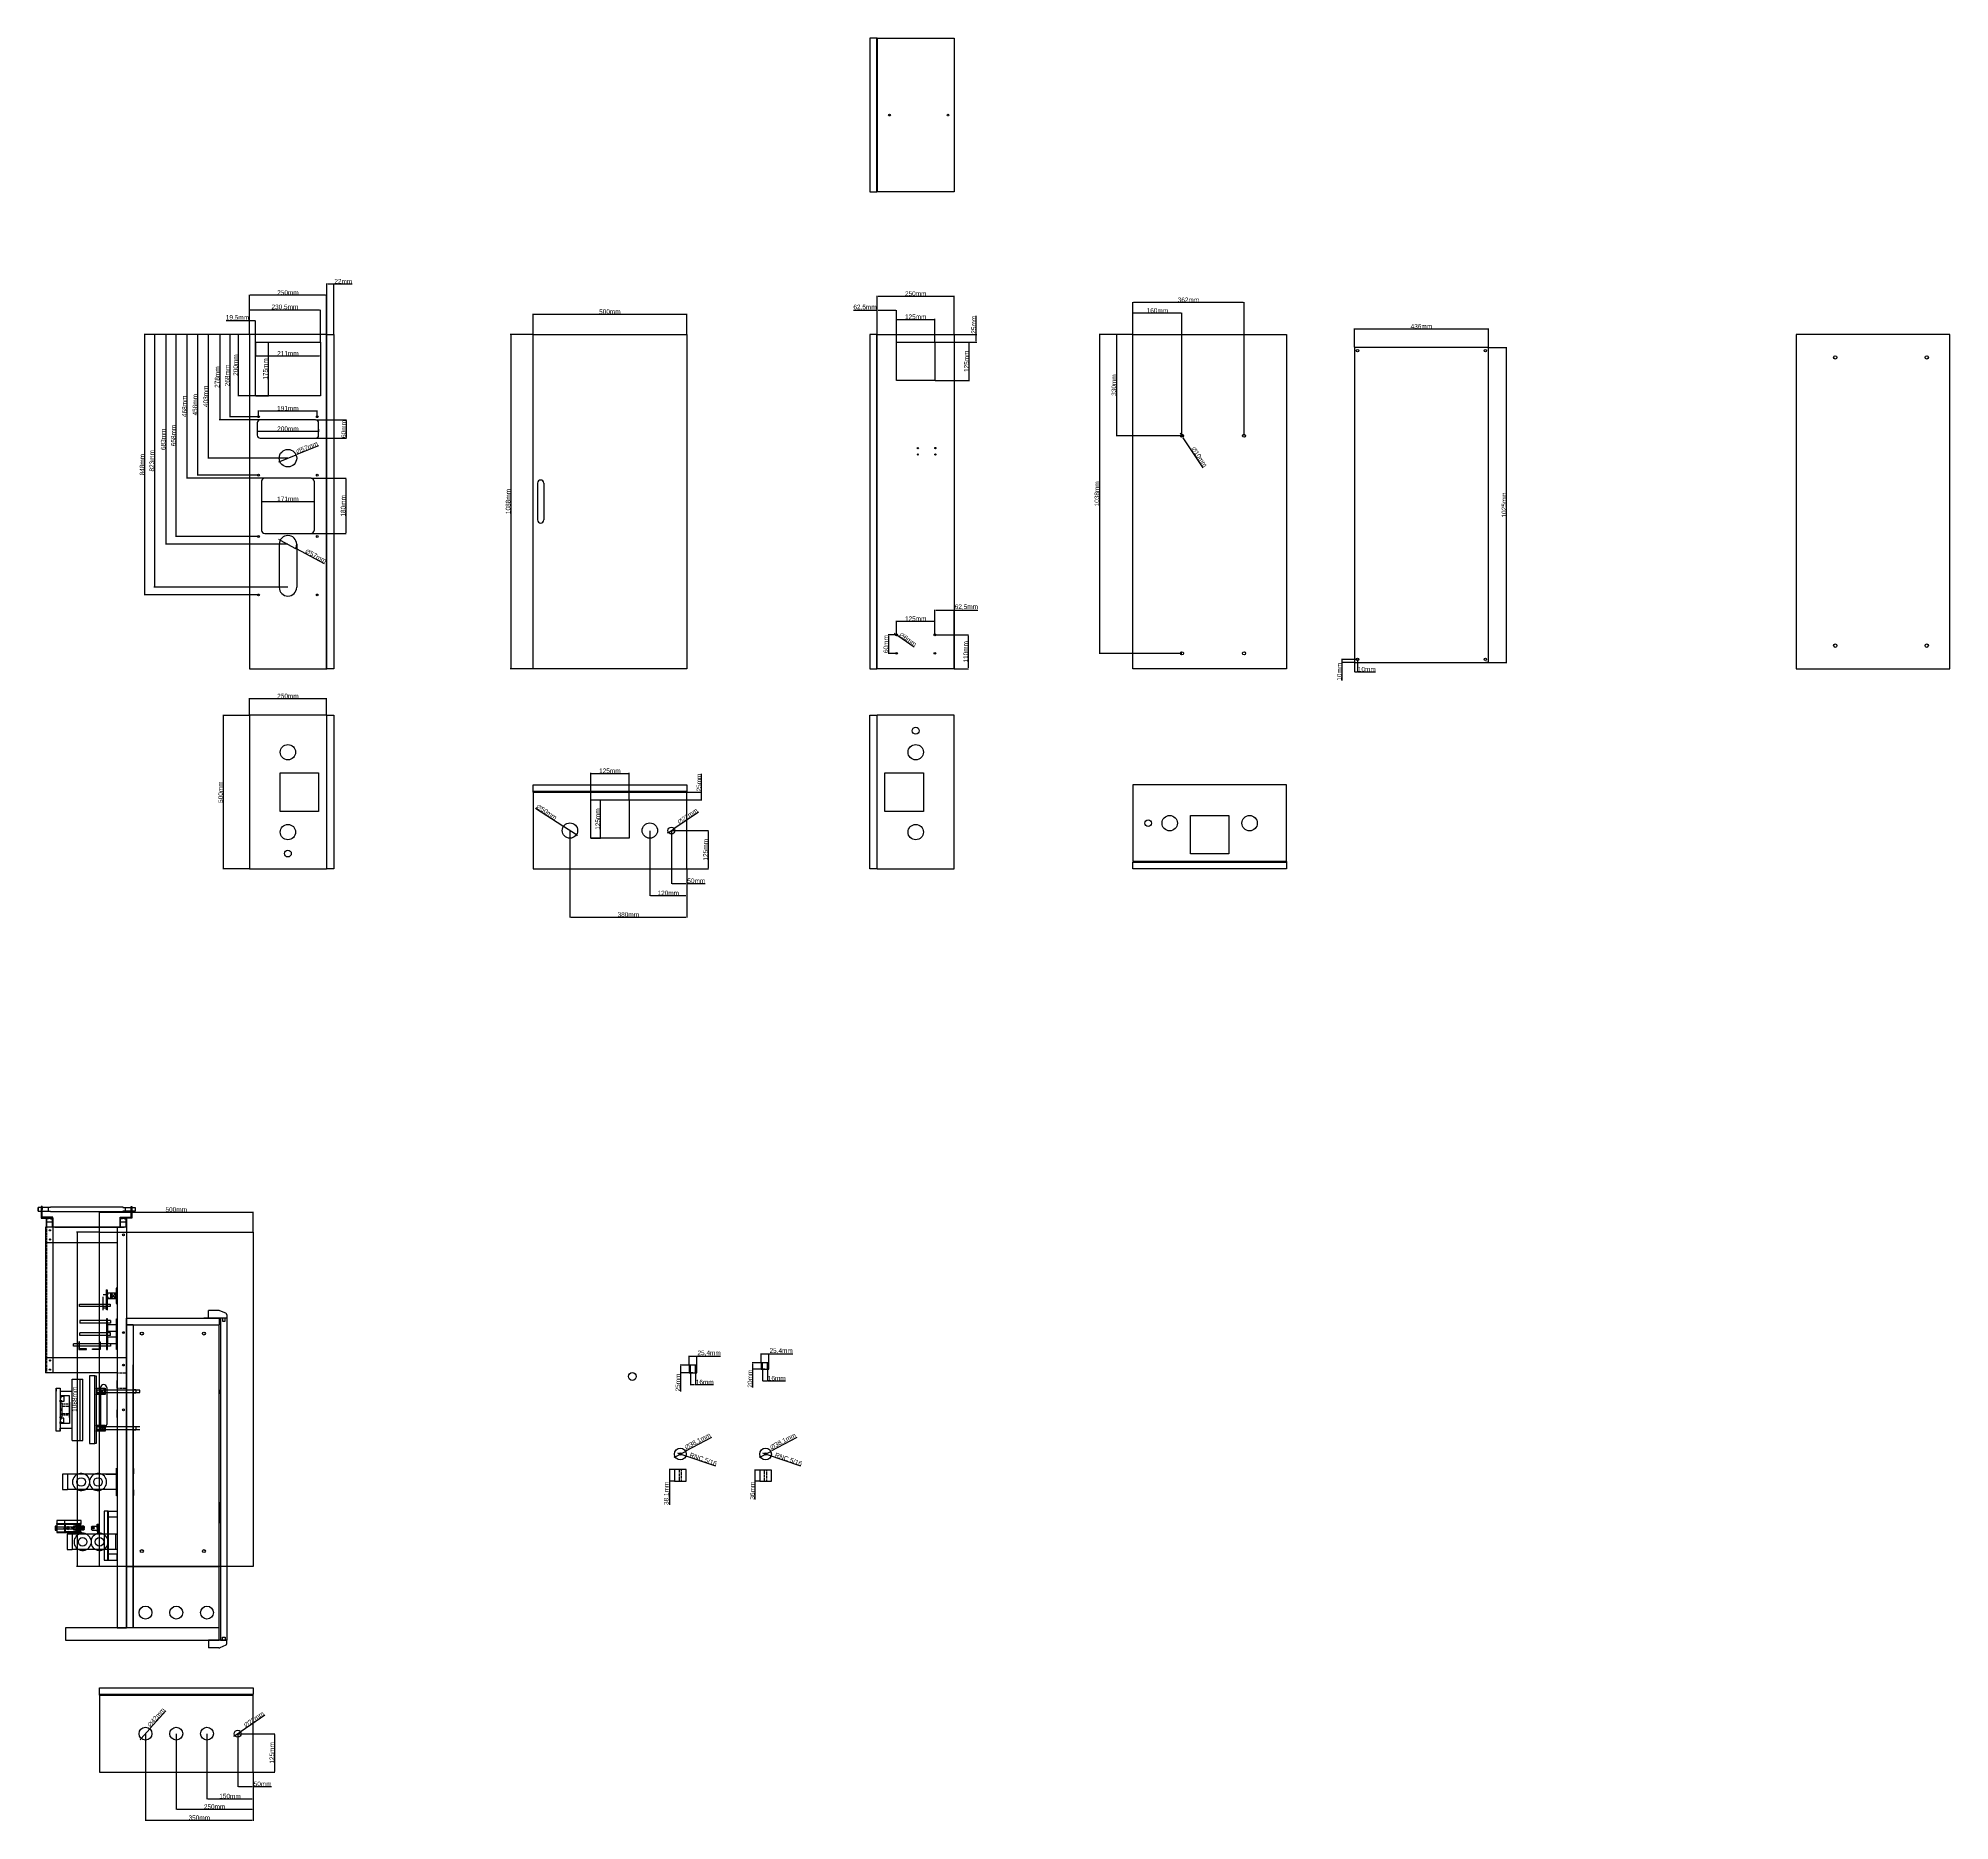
# Model space of a CAD drawing. Header units: centimetres. Extents: x -20691 to 4616, y 2962 to 8763.
# Drawn here: x -20691 to -14472, y 2962 to 8763 of the extents above.
import ezdxf

# ---------------------------------------------------------------- set-up
doc = ezdxf.new("R2010")
doc.units = ezdxf.units.CM
doc.header["$LTSCALE"] = 0.5
doc.linetypes.add('DASHED2', pattern=[9.525, 6.35, -3.175])
doc.linetypes.add('TRAZOS2', pattern=[9.525, 6.35, -3.175])
doc.styles.get("Standard").update_dxf_attribs({"font": 'arial.ttf'})
doc.dimstyles.new('ISO-25', dxfattribs={"dimtxt": 15, "dimasz": 2.5, "dimexe": 1.25, "dimexo": 0.625, "dimtad": 1, "dimtxsty": 'Standard', "dimcen": 2.5, "dimclrd": 1, "dimclre": 1, "dimadec": 0, "dimazin": 0, "dimtfac": 1, "dimtmove": 0, "dimatfit": 3, "dimfxl": 1, "dimarcsym": 0})

# ---------------------------------------------------------------- blocks, each defined once
blk = doc.blocks.new('*D132')
at = {"color": 1, "lineweight": -2, "transparency": 16777216}
for p, q in [((-17899, 7775), (-17899, 7849.6)), ((-17896.5, 7848.3), (-17776.5, 7848.3)), ((-17774, 7775), (-17774, 7849.6))]:
    blk.add_line(p, q, dxfattribs=at)
at = {"color": 1, "transparency": 16777216}
for points in [[(-17896.5, 7848.7), (-17896.5, 7847.9), (-17899, 7848.3)], [(-17776.5, 7848.7), (-17776.5, 7847.9), (-17774, 7848.3)]]:
    blk.add_solid(points, dxfattribs=at)
at = {"layer": 'Defpoints', "color": 0, "transparency": 16777216}
for p in [(-17774, 7848.3), (-17899, 7774.4), (-17774, 7774.4)]:
    blk.add_point(p, dxfattribs=at)
at = {"color": 0, "transparency": 16777216, "insert": (-17836.5, 7856.6), "char_height": 15, "attachment_point": 5}
blk.add_mtext('125mm', dxfattribs=at)
blk = doc.blocks.new('*D133')
at = {"color": 1, "lineweight": -2, "transparency": 16777216}
for p, q in [((-17773.4, 7774.4), (-17662, 7774.4)), ((-17663.2, 7771.9), (-17663.2, 7651.9)), ((-17773.4, 7649.4), (-17662, 7649.4))]:
    blk.add_line(p, q, dxfattribs=at)
at = {"color": 1, "transparency": 16777216}
for points in [[(-17663.6, 7771.9), (-17662.8, 7771.9), (-17663.2, 7774.4)], [(-17663.6, 7651.9), (-17662.8, 7651.9), (-17663.2, 7649.4)]]:
    blk.add_solid(points, dxfattribs=at)
at = {"layer": 'Defpoints', "color": 0, "transparency": 16777216}
for p in [(-17774, 7774.4), (-17774, 7649.4), (-17663.2, 7649.4)]:
    blk.add_point(p, dxfattribs=at)
at = {"color": 0, "transparency": 16777216, "insert": (-17671.5, 7711.9), "char_height": 15, "attachment_point": 5, "rotation": 90}
blk.add_mtext('125mm', dxfattribs=at)
blk = doc.blocks.new('*D134')
at = {"color": 1, "lineweight": -2, "transparency": 16777216}
for p, q in [((-17639.4, 7799.4), (-17639.4, 7859.4)), ((-17773.4, 7774.4), (-17638.1, 7774.4)), ((-17710.9, 7799.4), (-17638.1, 7799.4)), ((-17639.4, 7776.9), (-17639.4, 7796.9))]:
    blk.add_line(p, q, dxfattribs=at)
at = {"color": 1, "transparency": 16777216}
for points in [[(-17639.8, 7796.9), (-17639, 7796.9), (-17639.4, 7799.4)], [(-17639.8, 7776.9), (-17639, 7776.9), (-17639.4, 7774.4)]]:
    blk.add_solid(points, dxfattribs=at)
at = {"layer": 'Defpoints', "color": 0, "transparency": 16777216}
for p in [(-17774, 7774.4), (-17711.5, 7799.4), (-17639.4, 7799.4)]:
    blk.add_point(p, dxfattribs=at)
at = {"color": 0, "transparency": 16777216, "insert": (-17647.7, 7830.7), "char_height": 15, "attachment_point": 5, "rotation": 90}
blk.add_mtext('25mm', dxfattribs=at)
blk = doc.blocks.new('*D135')
at = {"color": 1, "lineweight": -2, "transparency": 16777216}
for p, q in [((-17961.5, 7877.5), (-18038.8, 7877.5)), ((-17961.5, 7800), (-17961.5, 7878.7)), ((-17901.5, 7877.5), (-17959, 7877.5)), ((-17899, 7775), (-17899, 7878.7))]:
    blk.add_line(p, q, dxfattribs=at)
at = {"color": 1, "transparency": 16777216}
for points in [[(-17959, 7877.9), (-17959, 7877.1), (-17961.5, 7877.5)], [(-17901.5, 7877.9), (-17901.5, 7877.1), (-17899, 7877.5)]]:
    blk.add_solid(points, dxfattribs=at)
at = {"layer": 'Defpoints', "color": 0, "transparency": 16777216}
for p in [(-17961.5, 7877.5), (-17961.5, 7799.4), (-17899, 7774.4)]:
    blk.add_point(p, dxfattribs=at)
at = {"color": 0, "transparency": 16777216, "insert": (-18001.4, 7887.1), "char_height": 15, "attachment_point": 5}
blk.add_mtext('62,5mm', dxfattribs=at)
blk = doc.blocks.new('*D136')
at = {"color": 1, "lineweight": -2, "transparency": 16777216}
for p, q in [((-17961.5, 7800), (-17961.5, 7924.9)), ((-17959, 7923.7), (-17714, 7923.7)), ((-17711.5, 7800), (-17711.5, 7924.9))]:
    blk.add_line(p, q, dxfattribs=at)
at = {"color": 1, "transparency": 16777216}
for points in [[(-17959, 7924.1), (-17959, 7923.3), (-17961.5, 7923.7)], [(-17714, 7924.1), (-17714, 7923.3), (-17711.5, 7923.7)]]:
    blk.add_solid(points, dxfattribs=at)
at = {"layer": 'Defpoints', "color": 0, "transparency": 16777216}
for p in [(-17711.5, 7923.7), (-17961.5, 7799.4), (-17711.5, 7799.4)]:
    blk.add_point(p, dxfattribs=at)
at = {"color": 0, "transparency": 16777216, "insert": (-17836.5, 7932), "char_height": 15, "attachment_point": 5}
blk.add_mtext('250mm', dxfattribs=at)
blk = doc.blocks.new('*D137')
at = {"color": 1, "lineweight": -2, "transparency": 16777216}
for p, q in [((-20004, 7843.5), (-20079.8, 7843.5)), ((-20004, 7800), (-20004, 7844.8)), ((-19987, 7843.5), (-20001.5, 7843.5)), ((-19984.5, 7775), (-19984.5, 7844.8))]:
    blk.add_line(p, q, dxfattribs=at)
at = {"color": 1, "transparency": 16777216}
for points in [[(-20001.5, 7844), (-20001.5, 7843.1), (-20004, 7843.5)], [(-19987, 7844), (-19987, 7843.1), (-19984.5, 7843.5)]]:
    blk.add_solid(points, dxfattribs=at)
at = {"layer": 'Defpoints', "color": 0, "transparency": 16777216}
for p in [(-20004, 7843.5), (-20004, 7799.4), (-19984.5, 7774.4)]:
    blk.add_point(p, dxfattribs=at)
at = {"color": 0, "transparency": 16777216, "insert": (-20043.2, 7853.2), "char_height": 15, "attachment_point": 5}
blk.add_mtext('19,5mm', dxfattribs=at)
blk = doc.blocks.new('*D138')
at = {"color": 1, "lineweight": -2, "transparency": 16777216}
for p, q in [((-20004, 7800), (-20004, 7879.1)), ((-19776, 7877.9), (-20001.5, 7877.9)), ((-19773.5, 7775), (-19773.5, 7879.1))]:
    blk.add_line(p, q, dxfattribs=at)
at = {"color": 1, "transparency": 16777216}
for points in [[(-20001.5, 7878.3), (-20001.5, 7877.4), (-20004, 7877.9)], [(-19776, 7878.3), (-19776, 7877.4), (-19773.5, 7877.9)]]:
    blk.add_solid(points, dxfattribs=at)
at = {"layer": 'Defpoints', "color": 0, "transparency": 16777216}
for p in [(-20004, 7877.9), (-20004, 7799.4), (-19773.5, 7774.4)]:
    blk.add_point(p, dxfattribs=at)
at = {"color": 0, "transparency": 16777216, "insert": (-19888.8, 7887.5), "char_height": 15, "attachment_point": 5}
blk.add_mtext('230,5mm', dxfattribs=at)
blk = doc.blocks.new('*D139')
at = {"color": 1, "lineweight": -2, "transparency": 16777216}
for p, q in [((-20004, 7800), (-20004, 7928.2)), ((-19756.5, 7926.9), (-20001.5, 7926.9)), ((-19754, 7800), (-19754, 7928.2))]:
    blk.add_line(p, q, dxfattribs=at)
at = {"color": 1, "transparency": 16777216}
for points in [[(-20001.5, 7927.3), (-20001.5, 7926.5), (-20004, 7926.9)], [(-19756.5, 7927.3), (-19756.5, 7926.5), (-19754, 7926.9)]]:
    blk.add_solid(points, dxfattribs=at)
at = {"layer": 'Defpoints', "color": 0, "transparency": 16777216}
for p in [(-20004, 7926.9), (-20004, 7799.4), (-19754, 7799.4)]:
    blk.add_point(p, dxfattribs=at)
at = {"color": 0, "transparency": 16777216, "insert": (-19879, 7935.2), "char_height": 15, "attachment_point": 5}
blk.add_mtext('250mm', dxfattribs=at)
blk = doc.blocks.new('*D140')
at = {"color": 1, "lineweight": -2, "transparency": 16777216}
for p, q in [((-19752, 7800), (-19752, 7965.2)), ((-19749.5, 7964), (-19732.5, 7964)), ((-19730, 7800), (-19730, 7965.2)), ((-19730, 7964), (-19670, 7964))]:
    blk.add_line(p, q, dxfattribs=at)
at = {"color": 1, "transparency": 16777216}
for points in [[(-19749.5, 7964.4), (-19749.5, 7963.6), (-19752, 7964)], [(-19732.5, 7964.4), (-19732.5, 7963.6), (-19730, 7964)]]:
    blk.add_solid(points, dxfattribs=at)
at = {"layer": 'Defpoints', "color": 0, "transparency": 16777216}
for p in [(-19730, 7964), (-19752, 7799.4), (-19730, 7799.4)]:
    blk.add_point(p, dxfattribs=at)
at = {"color": 0, "transparency": 16777216, "insert": (-19698.8, 7972.1), "char_height": 15, "attachment_point": 5}
blk.add_mtext('22mm', dxfattribs=at)
blk = doc.blocks.new('*D141')
at = {"color": 1, "lineweight": -2, "transparency": 16777216}
for p, q in [((-20004.7, 7799.4), (-20042.2, 7799.4)), ((-20040.9, 7796.9), (-20040.9, 7601.9)), ((-19985.2, 7599.4), (-20042.2, 7599.4))]:
    blk.add_line(p, q, dxfattribs=at)
at = {"color": 1, "transparency": 16777216}
for points in [[(-20041.3, 7796.9), (-20040.5, 7796.9), (-20040.9, 7799.4)], [(-20041.3, 7601.9), (-20040.5, 7601.9), (-20040.9, 7599.4)]]:
    blk.add_solid(points, dxfattribs=at)
at = {"layer": 'Defpoints', "color": 0, "transparency": 16777216}
for p in [(-20004, 7799.4), (-20040.9, 7599.4), (-19984.5, 7599.4)]:
    blk.add_point(p, dxfattribs=at)
at = {"color": 0, "transparency": 16777216, "insert": (-20049.2, 7699.4), "char_height": 15, "attachment_point": 5, "rotation": 90}
blk.add_mtext('200mm', dxfattribs=at)
blk = doc.blocks.new('*D142')
at = {"color": 1, "lineweight": -2, "transparency": 16777216}
for p, q in [((-20004.7, 7799.4), (-20069.2, 7799.4)), ((-20067.9, 7796.9), (-20067.9, 7533.9)), ((-19975.2, 7531.4), (-20069.2, 7531.4))]:
    blk.add_line(p, q, dxfattribs=at)
at = {"color": 1, "transparency": 16777216}
for points in [[(-20068.3, 7796.9), (-20067.5, 7796.9), (-20067.9, 7799.4)], [(-20068.3, 7533.9), (-20067.5, 7533.9), (-20067.9, 7531.4)]]:
    blk.add_solid(points, dxfattribs=at)
at = {"layer": 'Defpoints', "color": 0, "transparency": 16777216}
for p in [(-20004, 7799.4), (-20067.9, 7531.4), (-19974.5, 7531.4)]:
    blk.add_point(p, dxfattribs=at)
at = {"color": 0, "transparency": 16777216, "insert": (-20076.2, 7665.4), "char_height": 15, "attachment_point": 5, "rotation": 90}
blk.add_mtext('268mm', dxfattribs=at)
blk = doc.blocks.new('*D143')
at = {"color": 1, "lineweight": -2, "transparency": 16777216}
for p, q in [((-20004.7, 7799.4), (-20102.2, 7799.4)), ((-20101, 7796.9), (-20101, 7523.9)), ((-19969.7, 7521.4), (-20102.2, 7521.4))]:
    blk.add_line(p, q, dxfattribs=at)
at = {"color": 1, "transparency": 16777216}
for points in [[(-20101.4, 7796.9), (-20100.6, 7796.9), (-20101, 7799.4)], [(-20101.4, 7523.9), (-20100.6, 7523.9), (-20101, 7521.4)]]:
    blk.add_solid(points, dxfattribs=at)
at = {"layer": 'Defpoints', "color": 0, "transparency": 16777216}
for p in [(-20004, 7799.4), (-20101, 7521.4), (-19969, 7521.4)]:
    blk.add_point(p, dxfattribs=at)
at = {"color": 0, "transparency": 16777216, "insert": (-20109.3, 7660.4), "char_height": 15, "attachment_point": 5, "rotation": 90}
blk.add_mtext('278mm', dxfattribs=at)
blk = doc.blocks.new('*D144')
at = {"color": 1, "lineweight": -2, "transparency": 16777216}
for p, q in [((-20004.7, 7799.4), (-20139.3, 7799.4)), ((-20138.1, 7796.9), (-20138.1, 7398.9)), ((-19879.7, 7396.4), (-20139.3, 7396.4))]:
    blk.add_line(p, q, dxfattribs=at)
at = {"color": 1, "transparency": 16777216}
for points in [[(-20138.5, 7796.9), (-20137.6, 7796.9), (-20138.1, 7799.4)], [(-20138.5, 7398.9), (-20137.6, 7398.9), (-20138.1, 7396.4)]]:
    blk.add_solid(points, dxfattribs=at)
at = {"layer": 'Defpoints', "color": 0, "transparency": 16777216}
for p in [(-20004, 7799.4), (-20138.1, 7396.4), (-19879, 7396.4)]:
    blk.add_point(p, dxfattribs=at)
at = {"color": 0, "transparency": 16777216, "insert": (-20146.4, 7597.9), "char_height": 15, "attachment_point": 5, "rotation": 90}
blk.add_mtext('403mm', dxfattribs=at)
blk = doc.blocks.new('*D145')
at = {"color": 1, "lineweight": -2, "transparency": 16777216}
for p, q in [((-20004.7, 7799.4), (-20174.2, 7799.4)), ((-20173, 7796.9), (-20173, 7343.9)), ((-19975.2, 7341.4), (-20174.2, 7341.4))]:
    blk.add_line(p, q, dxfattribs=at)
at = {"color": 1, "transparency": 16777216}
for points in [[(-20173.4, 7796.9), (-20172.6, 7796.9), (-20173, 7799.4)], [(-20173.4, 7343.9), (-20172.6, 7343.9), (-20173, 7341.4)]]:
    blk.add_solid(points, dxfattribs=at)
at = {"layer": 'Defpoints', "color": 0, "transparency": 16777216}
for p in [(-20004, 7799.4), (-20173, 7341.4), (-19974.5, 7341.4)]:
    blk.add_point(p, dxfattribs=at)
at = {"color": 0, "transparency": 16777216, "insert": (-20181.3, 7570.4), "char_height": 15, "attachment_point": 5, "rotation": 90}
blk.add_mtext('458mm', dxfattribs=at)
blk = doc.blocks.new('*D146')
at = {"color": 1, "lineweight": -2, "transparency": 16777216}
for p, q in [((-20004.7, 7799.4), (-20208.7, 7799.4)), ((-20207.5, 7796.9), (-20207.5, 7333.9)), ((-19955.2, 7331.4), (-20208.7, 7331.4))]:
    blk.add_line(p, q, dxfattribs=at)
at = {"color": 1, "transparency": 16777216}
for points in [[(-20207.9, 7796.9), (-20207.1, 7796.9), (-20207.5, 7799.4)], [(-20207.9, 7333.9), (-20207.1, 7333.9), (-20207.5, 7331.4)]]:
    blk.add_solid(points, dxfattribs=at)
at = {"layer": 'Defpoints', "color": 0, "transparency": 16777216}
for p in [(-20004, 7799.4), (-20207.5, 7331.4), (-19954.5, 7331.4)]:
    blk.add_point(p, dxfattribs=at)
at = {"color": 0, "transparency": 16777216, "insert": (-20215.8, 7565.4), "char_height": 15, "attachment_point": 5, "rotation": 90}
blk.add_mtext('468mm', dxfattribs=at)
blk = doc.blocks.new('*D147')
at = {"color": 1, "lineweight": -2, "transparency": 16777216}
for p, q in [((-20004.7, 7799.4), (-20244.4, 7799.4)), ((-20243.2, 7796.9), (-20243.2, 7143.9)), ((-19975.2, 7141.4), (-20244.4, 7141.4))]:
    blk.add_line(p, q, dxfattribs=at)
at = {"color": 1, "transparency": 16777216}
for points in [[(-20243.6, 7796.9), (-20242.8, 7796.9), (-20243.2, 7799.4)], [(-20243.6, 7143.9), (-20242.8, 7143.9), (-20243.2, 7141.4)]]:
    blk.add_solid(points, dxfattribs=at)
at = {"layer": 'Defpoints', "color": 0, "transparency": 16777216}
for p in [(-20004, 7799.4), (-20243.2, 7141.4), (-19974.5, 7141.4)]:
    blk.add_point(p, dxfattribs=at)
at = {"color": 0, "transparency": 16777216, "insert": (-20251.5, 7470.4), "char_height": 15, "attachment_point": 5, "rotation": 90}
blk.add_mtext('658mm', dxfattribs=at)
blk = doc.blocks.new('*D148')
at = {"color": 1, "lineweight": -2, "transparency": 16777216}
for p, q in [((-20004.7, 7799.4), (-20277.7, 7799.4)), ((-20276.4, 7796.9), (-20276.4, 7118.9)), ((-19879.7, 7116.4), (-20277.7, 7116.4))]:
    blk.add_line(p, q, dxfattribs=at)
at = {"color": 1, "transparency": 16777216}
for points in [[(-20276.9, 7796.9), (-20276, 7796.9), (-20276.4, 7799.4)], [(-20276.9, 7118.9), (-20276, 7118.9), (-20276.4, 7116.4)]]:
    blk.add_solid(points, dxfattribs=at)
at = {"layer": 'Defpoints', "color": 0, "transparency": 16777216}
for p in [(-20004, 7799.4), (-20276.4, 7116.4), (-19879, 7116.4)]:
    blk.add_point(p, dxfattribs=at)
at = {"color": 0, "transparency": 16777216, "insert": (-20284.7, 7457.9), "char_height": 15, "attachment_point": 5, "rotation": 90}
blk.add_mtext('683mm', dxfattribs=at)
blk = doc.blocks.new('*D149')
at = {"color": 1, "lineweight": -2, "transparency": 16777216}
for p, q in [((-20004.7, 7799.4), (-20314.8, 7799.4)), ((-20313.5, 7796.9), (-20313.5, 6978.9)), ((-19879.7, 6976.4), (-20314.8, 6976.4))]:
    blk.add_line(p, q, dxfattribs=at)
at = {"color": 1, "transparency": 16777216}
for points in [[(-20313.9, 7796.9), (-20313.1, 7796.9), (-20313.5, 7799.4)], [(-20313.9, 6978.9), (-20313.1, 6978.9), (-20313.5, 6976.4)]]:
    blk.add_solid(points, dxfattribs=at)
at = {"layer": 'Defpoints', "color": 0, "transparency": 16777216}
for p in [(-20004, 7799.4), (-20313.5, 6976.4), (-19879, 6976.4)]:
    blk.add_point(p, dxfattribs=at)
at = {"color": 0, "transparency": 16777216, "insert": (-20321.8, 7387.9), "char_height": 15, "attachment_point": 5, "rotation": 90}
blk.add_mtext('823mm', dxfattribs=at)
blk = doc.blocks.new('*D150')
at = {"color": 1, "lineweight": -2, "transparency": 16777216}
for p, q in [((-20004.7, 7799.4), (-20346.5, 7799.4)), ((-20345.2, 7796.9), (-20345.2, 6953.9)), ((-19975.2, 6951.4), (-20346.5, 6951.4))]:
    blk.add_line(p, q, dxfattribs=at)
at = {"color": 1, "transparency": 16777216}
for points in [[(-20345.7, 7796.9), (-20344.8, 7796.9), (-20345.2, 7799.4)], [(-20345.7, 6953.9), (-20344.8, 6953.9), (-20345.2, 6951.4)]]:
    blk.add_solid(points, dxfattribs=at)
at = {"layer": 'Defpoints', "color": 0, "transparency": 16777216}
for p in [(-20004, 7799.4), (-20345.2, 6951.4), (-19974.5, 6951.4)]:
    blk.add_point(p, dxfattribs=at)
at = {"color": 0, "transparency": 16777216, "insert": (-20353.5, 7375.4), "char_height": 15, "attachment_point": 5, "rotation": 90}
blk.add_mtext('848mm', dxfattribs=at)
blk = doc.blocks.new('*D151')
at = {"color": 1, "lineweight": -2, "transparency": 16777216}
for p, q in [((-19974.5, 7532), (-19974.5, 7551.7)), ((-19972, 7550.4), (-19786, 7550.4)), ((-19783.5, 7532), (-19783.5, 7551.7))]:
    blk.add_line(p, q, dxfattribs=at)
at = {"color": 1, "transparency": 16777216}
for points in [[(-19972, 7550.9), (-19972, 7550), (-19974.5, 7550.4)], [(-19786, 7550.9), (-19786, 7550), (-19783.5, 7550.4)]]:
    blk.add_solid(points, dxfattribs=at)
at = {"layer": 'Defpoints', "color": 0, "transparency": 16777216}
for p in [(-19974.5, 7531.4), (-19783.5, 7550.4), (-19783.5, 7531.4)]:
    blk.add_point(p, dxfattribs=at)
at = {"color": 0, "transparency": 16777216, "insert": (-19879, 7558.7), "char_height": 15, "attachment_point": 5}
blk.add_mtext('191mm', dxfattribs=at)
blk = doc.blocks.new('*D152')
at = {"color": 1, "lineweight": -2, "transparency": 16777216}
for p, q in [((-19979, 7490.8), (-19979, 7482.6)), ((-19976.5, 7483.9), (-19781.5, 7483.9)), ((-19779, 7490.8), (-19779, 7482.6))]:
    blk.add_line(p, q, dxfattribs=at)
at = {"color": 1, "transparency": 16777216}
for points in [[(-19976.5, 7484.3), (-19976.5, 7483.4), (-19979, 7483.9)], [(-19781.5, 7484.3), (-19781.5, 7483.4), (-19779, 7483.9)]]:
    blk.add_solid(points, dxfattribs=at)
at = {"layer": 'Defpoints', "color": 0, "transparency": 16777216}
for p in [(-19979, 7491.4), (-19779, 7491.4), (-19779, 7483.9)]:
    blk.add_point(p, dxfattribs=at)
at = {"color": 0, "transparency": 16777216, "insert": (-19879, 7492.1), "char_height": 15, "attachment_point": 5}
blk.add_mtext('200mm', dxfattribs=at)
blk = doc.blocks.new('*D153')
at = {"color": 1, "lineweight": -2, "transparency": 16777216}
for p, q in [((-19964.5, 7320.8), (-19964.5, 7254.4)), ((-19793.5, 7320.8), (-19793.5, 7254.4)), ((-19962, 7255.7), (-19796, 7255.7))]:
    blk.add_line(p, q, dxfattribs=at)
at = {"color": 1, "transparency": 16777216}
for points in [[(-19962, 7256.1), (-19962, 7255.3), (-19964.5, 7255.7)], [(-19796, 7256.1), (-19796, 7255.3), (-19793.5, 7255.7)]]:
    blk.add_solid(points, dxfattribs=at)
at = {"layer": 'Defpoints', "color": 0, "transparency": 16777216}
for p in [(-19964.5, 7321.4), (-19793.5, 7321.4), (-19793.5, 7255.7)]:
    blk.add_point(p, dxfattribs=at)
at = {"color": 0, "transparency": 16777216, "insert": (-19879, 7263.9), "char_height": 15, "attachment_point": 5}
blk.add_mtext('171mm', dxfattribs=at)
blk = doc.blocks.new('*D154')
at = {"color": 1, "lineweight": -2, "transparency": 16777216}
for p, q in [((-19905.4, 7385.7), (-19852.6, 7407.1)), ((-19779.8, 7436.6), (-19850.3, 7408)), ((-19907.8, 7384.8), (-19910.1, 7383.8))]:
    blk.add_line(p, q, dxfattribs=at)
at = {"color": 1, "transparency": 16777216}
for points in [[(-19850.4, 7408.4), (-19850.1, 7407.7), (-19852.6, 7407.1)], [(-19907.9, 7385.2), (-19907.6, 7384.4), (-19905.4, 7385.7)]]:
    blk.add_solid(points, dxfattribs=at)
at = {"layer": 'Defpoints', "color": 0, "transparency": 16777216}
for p in [(-19852.6, 7407.1), (-19905.4, 7385.7)]:
    blk.add_point(p, dxfattribs=at)
at = {"color": 0, "transparency": 16777216, "insert": (-19817.1, 7430.9), "char_height": 15, "attachment_point": 5, "rotation": 22.04242}
blk.add_mtext('∅57mm', dxfattribs=at)
blk = doc.blocks.new('*D155')
at = {"color": 1, "lineweight": -2, "transparency": 16777216}
for p, q in [((-19906.4, 7130.9), (-19908.6, 7132.1)), ((-19904.2, 7129.8), (-19853.9, 7103)), ((-19759.5, 7053), (-19851.6, 7101.9))]:
    blk.add_line(p, q, dxfattribs=at)
blk.add_arc((-19879, 7116.4), 28.5, 329.52769, 358.74351, dxfattribs=at)
at = {"color": 1, "transparency": 16777216}
for points in [[(-19906.2, 7131.3), (-19906.6, 7130.6), (-19904.2, 7129.8)], [(-19851.5, 7102.2), (-19851.8, 7101.5), (-19853.9, 7103)]]:
    blk.add_solid(points, dxfattribs=at)
at = {"layer": 'Defpoints', "color": 0, "transparency": 16777216}
for p in [(-19904.2, 7129.8), (-19853.9, 7103)]:
    blk.add_point(p, dxfattribs=at)
at = {"color": 0, "transparency": 16777216, "insert": (-19788, 7077.9), "char_height": 15, "attachment_point": 5, "rotation": 332.04067}
blk.add_mtext('∅57mm', dxfattribs=at)
blk = doc.blocks.new('*D156')
at = {"color": 1, "lineweight": -2, "transparency": 16777216}
for p, q in [((-19984.5, 7773.8), (-19984.5, 7728.1)), ((-19982, 7729.3), (-19776, 7729.3)), ((-19773.5, 7773.8), (-19773.5, 7728.1))]:
    blk.add_line(p, q, dxfattribs=at)
at = {"color": 1, "transparency": 16777216}
for points in [[(-19982, 7729.8), (-19982, 7728.9), (-19984.5, 7729.3)], [(-19776, 7729.8), (-19776, 7728.9), (-19773.5, 7729.3)]]:
    blk.add_solid(points, dxfattribs=at)
at = {"layer": 'Defpoints', "color": 0, "transparency": 16777216}
for p in [(-19984.5, 7774.4), (-19773.5, 7774.4), (-19773.5, 7729.3)]:
    blk.add_point(p, dxfattribs=at)
at = {"color": 0, "transparency": 16777216, "insert": (-19879, 7737.5), "char_height": 15, "attachment_point": 5}
blk.add_mtext('211mm', dxfattribs=at)
blk = doc.blocks.new('*D157')
at = {"color": 1, "lineweight": -2, "transparency": 16777216}
for p, q in [((-19983.9, 7774.4), (-19942.6, 7774.4)), ((-19943.8, 7771.9), (-19943.8, 7601.9)), ((-19983.9, 7599.4), (-19942.6, 7599.4))]:
    blk.add_line(p, q, dxfattribs=at)
at = {"color": 1, "transparency": 16777216}
for points in [[(-19944.2, 7771.9), (-19943.4, 7771.9), (-19943.8, 7774.4)], [(-19944.2, 7601.9), (-19943.4, 7601.9), (-19943.8, 7599.4)]]:
    blk.add_solid(points, dxfattribs=at)
at = {"layer": 'Defpoints', "color": 0, "transparency": 16777216}
for p in [(-19984.5, 7774.4), (-19984.5, 7599.4), (-19943.8, 7599.4)]:
    blk.add_point(p, dxfattribs=at)
at = {"color": 0, "transparency": 16777216, "insert": (-19952.1, 7686.9), "char_height": 15, "attachment_point": 5, "rotation": 90}
blk.add_mtext('175mm', dxfattribs=at)
blk = doc.blocks.new('*D158')
at = {"color": 1, "lineweight": -2, "transparency": 16777216}
for p, q in [((-19788.4, 7521.4), (-19688.2, 7521.4)), ((-19689.4, 7518.9), (-19689.4, 7463.9)), ((-19788.4, 7461.4), (-19688.2, 7461.4))]:
    blk.add_line(p, q, dxfattribs=at)
at = {"color": 1, "transparency": 16777216}
for points in [[(-19689.9, 7518.9), (-19689, 7518.9), (-19689.4, 7521.4)], [(-19689.9, 7463.9), (-19689, 7463.9), (-19689.4, 7461.4)]]:
    blk.add_solid(points, dxfattribs=at)
at = {"layer": 'Defpoints', "color": 0, "transparency": 16777216}
for p in [(-19789, 7521.4), (-19789, 7461.4), (-19689.4, 7461.4)]:
    blk.add_point(p, dxfattribs=at)
at = {"color": 0, "transparency": 16777216, "insert": (-19697.7, 7491.4), "char_height": 15, "attachment_point": 5, "rotation": 90}
blk.add_mtext('60mm', dxfattribs=at)
blk = doc.blocks.new('*D159')
at = {"color": 1, "lineweight": -2, "transparency": 16777216}
for p, q in [((-19802.9, 7331.4), (-19689.8, 7331.4)), ((-19691.1, 7328.9), (-19691.1, 7153.9)), ((-19802.9, 7151.4), (-19689.8, 7151.4))]:
    blk.add_line(p, q, dxfattribs=at)
at = {"color": 1, "transparency": 16777216}
for points in [[(-19691.5, 7328.9), (-19690.7, 7328.9), (-19691.1, 7331.4)], [(-19691.5, 7153.9), (-19690.7, 7153.9), (-19691.1, 7151.4)]]:
    blk.add_solid(points, dxfattribs=at)
at = {"layer": 'Defpoints', "color": 0, "transparency": 16777216}
for p in [(-19803.5, 7331.4), (-19803.5, 7151.4), (-19691.1, 7151.4)]:
    blk.add_point(p, dxfattribs=at)
at = {"color": 0, "transparency": 16777216, "insert": (-19699.4, 7241.4), "char_height": 15, "attachment_point": 5, "rotation": 90}
blk.add_mtext('180mm', dxfattribs=at)
blk = doc.blocks.new('*D160')
at = {"color": 1, "lineweight": -2, "transparency": 16777216}
for p, q in [((-20004.7, 6559.6), (-20091.2, 6559.6)), ((-20089.9, 6557.1), (-20089.9, 6062.1)), ((-20004.7, 6059.6), (-20091.2, 6059.6))]:
    blk.add_line(p, q, dxfattribs=at)
at = {"color": 1, "transparency": 16777216}
for points in [[(-20090.4, 6557.1), (-20089.5, 6557.1), (-20089.9, 6559.6)], [(-20090.4, 6062.1), (-20089.5, 6062.1), (-20089.9, 6059.6)]]:
    blk.add_solid(points, dxfattribs=at)
at = {"layer": 'Defpoints', "color": 0, "transparency": 16777216}
for p in [(-20004, 6559.6), (-20089.9, 6059.6), (-20004, 6059.6)]:
    blk.add_point(p, dxfattribs=at)
at = {"color": 0, "transparency": 16777216, "insert": (-20098.2, 6309.6), "char_height": 15, "attachment_point": 5, "rotation": 90}
blk.add_mtext('500mm', dxfattribs=at)
blk = doc.blocks.new('*D161')
at = {"color": 1, "lineweight": -2, "transparency": 16777216}
for p, q in [((-20004, 6560.3), (-20004, 6615.3)), ((-20001.5, 6614.1), (-19756.5, 6614.1)), ((-19754, 6560.3), (-19754, 6615.3))]:
    blk.add_line(p, q, dxfattribs=at)
at = {"color": 1, "transparency": 16777216}
for points in [[(-20001.5, 6614.5), (-20001.5, 6613.6), (-20004, 6614.1)], [(-19756.5, 6614.5), (-19756.5, 6613.6), (-19754, 6614.1)]]:
    blk.add_solid(points, dxfattribs=at)
at = {"layer": 'Defpoints', "color": 0, "transparency": 16777216}
for p in [(-19754, 6614.1), (-20004, 6559.6), (-19754, 6559.6)]:
    blk.add_point(p, dxfattribs=at)
at = {"color": 0, "transparency": 16777216, "insert": (-19879, 6622.3), "char_height": 15, "attachment_point": 5}
blk.add_mtext('250mm', dxfattribs=at)
blk = doc.blocks.new('*D162')
at = {"color": 1, "lineweight": -2, "transparency": 16777216}
for p, q in [((-19081.5, 7800), (-19081.5, 7866)), ((-19079, 7864.8), (-18584, 7864.8)), ((-18581.5, 7800), (-18581.5, 7866))]:
    blk.add_line(p, q, dxfattribs=at)
at = {"color": 1, "transparency": 16777216}
for points in [[(-19079, 7865.2), (-19079, 7864.4), (-19081.5, 7864.8)], [(-18584, 7865.2), (-18584, 7864.4), (-18581.5, 7864.8)]]:
    blk.add_solid(points, dxfattribs=at)
at = {"layer": 'Defpoints', "color": 0, "transparency": 16777216}
for p in [(-18581.5, 7864.8), (-19081.5, 7799.4), (-18581.5, 7799.4)]:
    blk.add_point(p, dxfattribs=at)
at = {"color": 0, "transparency": 16777216, "insert": (-18831.5, 7873.1), "char_height": 15, "attachment_point": 5}
blk.add_mtext('500mm', dxfattribs=at)
blk = doc.blocks.new('*D163')
at = {"color": 1, "lineweight": -2, "transparency": 16777216}
for p, q in [((-19082.1, 7799.4), (-19155.6, 7799.4)), ((-19154.3, 7796.9), (-19154.3, 6713.9)), ((-19082.1, 6711.4), (-19155.6, 6711.4))]:
    blk.add_line(p, q, dxfattribs=at)
at = {"color": 1, "transparency": 16777216}
for points in [[(-19154.8, 7796.9), (-19153.9, 7796.9), (-19154.3, 7799.4)], [(-19154.8, 6713.9), (-19153.9, 6713.9), (-19154.3, 6711.4)]]:
    blk.add_solid(points, dxfattribs=at)
at = {"layer": 'Defpoints', "color": 0, "transparency": 16777216}
for p in [(-19081.5, 7799.4), (-19154.3, 6711.4), (-19081.5, 6711.4)]:
    blk.add_point(p, dxfattribs=at)
at = {"color": 0, "transparency": 16777216, "insert": (-19162.6, 7255.4), "char_height": 15, "attachment_point": 5, "rotation": 90}
blk.add_mtext('1088mm', dxfattribs=at)
blk = doc.blocks.new('*D164')
at = {"color": 1, "lineweight": -2, "transparency": 16777216}
for p, q in [((-17899, 6822), (-17899, 6867)), ((-17896.5, 6865.7), (-17776.5, 6865.7)), ((-17774, 6822), (-17774, 6867))]:
    blk.add_line(p, q, dxfattribs=at)
at = {"color": 1, "transparency": 16777216}
for points in [[(-17896.5, 6866.1), (-17896.5, 6865.3), (-17899, 6865.7)], [(-17776.5, 6866.1), (-17776.5, 6865.3), (-17774, 6865.7)]]:
    blk.add_solid(points, dxfattribs=at)
at = {"layer": 'Defpoints', "color": 0, "transparency": 16777216}
for p in [(-17774, 6865.7), (-17899, 6821.4), (-17774, 6821.4)]:
    blk.add_point(p, dxfattribs=at)
at = {"color": 0, "transparency": 16777216, "insert": (-17836.5, 6874), "char_height": 15, "attachment_point": 5}
blk.add_mtext('125mm', dxfattribs=at)
blk = doc.blocks.new('*D165')
at = {"color": 1, "lineweight": -2, "transparency": 16777216}
for p, q in [((-17899.6, 6821.4), (-17926.5, 6821.4)), ((-17925.3, 6818.9), (-17925.3, 6763.9)), ((-17899.6, 6761.4), (-17926.5, 6761.4))]:
    blk.add_line(p, q, dxfattribs=at)
at = {"color": 1, "transparency": 16777216}
for points in [[(-17925.7, 6818.9), (-17924.9, 6818.9), (-17925.3, 6821.4)], [(-17925.7, 6763.9), (-17924.9, 6763.9), (-17925.3, 6761.4)]]:
    blk.add_solid(points, dxfattribs=at)
at = {"layer": 'Defpoints', "color": 0, "transparency": 16777216}
for p in [(-17899, 6821.4), (-17925.3, 6761.4), (-17899, 6761.4)]:
    blk.add_point(p, dxfattribs=at)
at = {"color": 0, "transparency": 16777216, "insert": (-17933.6, 6791.4), "char_height": 15, "attachment_point": 5, "rotation": 90}
blk.add_mtext('60mm', dxfattribs=at)
blk = doc.blocks.new('*D166')
at = {"color": 1, "lineweight": -2, "transparency": 16777216}
for p, q in [((-17773.4, 6821.4), (-17664.3, 6821.4)), ((-17665.5, 6818.9), (-17665.5, 6713.9)), ((-17710.9, 6711.4), (-17664.3, 6711.4))]:
    blk.add_line(p, q, dxfattribs=at)
at = {"color": 1, "transparency": 16777216}
for points in [[(-17665.9, 6818.9), (-17665.1, 6818.9), (-17665.5, 6821.4)], [(-17665.9, 6713.9), (-17665.1, 6713.9), (-17665.5, 6711.4)]]:
    blk.add_solid(points, dxfattribs=at)
at = {"layer": 'Defpoints', "color": 0, "transparency": 16777216}
for p in [(-17774, 6821.4), (-17711.5, 6711.4), (-17665.5, 6711.4)]:
    blk.add_point(p, dxfattribs=at)
at = {"color": 0, "transparency": 16777216, "insert": (-17673.8, 6766.4), "char_height": 15, "attachment_point": 5, "rotation": 90}
blk.add_mtext('110mm', dxfattribs=at)
blk = doc.blocks.new('*D167')
at = {"color": 1, "lineweight": -2, "transparency": 16777216}
for p, q in [((-17774, 6822), (-17774, 6903.5)), ((-17711.5, 6712), (-17711.5, 6903.5)), ((-17771.5, 6902.3), (-17714, 6902.3)), ((-17711.5, 6902.3), (-17634.2, 6902.3))]:
    blk.add_line(p, q, dxfattribs=at)
at = {"color": 1, "transparency": 16777216}
for points in [[(-17771.5, 6902.7), (-17771.5, 6901.9), (-17774, 6902.3)], [(-17714, 6902.7), (-17714, 6901.9), (-17711.5, 6902.3)]]:
    blk.add_solid(points, dxfattribs=at)
at = {"layer": 'Defpoints', "color": 0, "transparency": 16777216}
for p in [(-17711.5, 6902.3), (-17774, 6821.4), (-17711.5, 6711.4)]:
    blk.add_point(p, dxfattribs=at)
at = {"color": 0, "transparency": 16777216, "insert": (-17671.6, 6911.9), "char_height": 15, "attachment_point": 5}
blk.add_mtext('62,5mm', dxfattribs=at)
blk = doc.blocks.new('*D168')
at = {"color": 1, "lineweight": -2, "transparency": 16777216}
for p, q in [((-17903.5, 6824.5), (-17905.6, 6826)), ((-17901.5, 6823.1), (-17896.5, 6819.7)), ((-17841.5, 6781.7), (-17894.5, 6818.3))]:
    blk.add_line(p, q, dxfattribs=at)
at = {"color": 1, "transparency": 16777216}
for points in [[(-17903.3, 6824.9), (-17903.8, 6824.2), (-17901.5, 6823.1)], [(-17894.3, 6818.6), (-17894.7, 6817.9), (-17896.5, 6819.7)]]:
    blk.add_solid(points, dxfattribs=at)
at = {"layer": 'Defpoints', "color": 0, "transparency": 16777216}
for p in [(-17901.5, 6823.1), (-17896.5, 6819.7)]:
    blk.add_point(p, dxfattribs=at)
at = {"color": 0, "transparency": 16777216, "insert": (-17862, 6806.4), "char_height": 15, "attachment_point": 5, "rotation": 325.38849}
blk.add_mtext('∅6mm', dxfattribs=at)
blk = doc.blocks.new('*D169')
at = {"color": 1, "lineweight": -2, "transparency": 16777216}
for p, q in [((-17130.2, 7800), (-17130.2, 7869.9)), ((-16972.7, 7868.7), (-17127.7, 7868.7)), ((-16970.2, 7470), (-16970.2, 7869.9))]:
    blk.add_line(p, q, dxfattribs=at)
at = {"color": 1, "transparency": 16777216}
for points in [[(-17127.7, 7869.1), (-17127.7, 7868.3), (-17130.2, 7868.7)], [(-16972.7, 7869.1), (-16972.7, 7868.3), (-16970.2, 7868.7)]]:
    blk.add_solid(points, dxfattribs=at)
at = {"layer": 'Defpoints', "color": 0, "transparency": 16777216}
for p in [(-17130.2, 7868.7), (-17130.2, 7799.4), (-16970.2, 7469.4)]:
    blk.add_point(p, dxfattribs=at)
at = {"color": 0, "transparency": 16777216, "insert": (-17050.2, 7877), "char_height": 15, "attachment_point": 5}
blk.add_mtext('160mm', dxfattribs=at)
blk = doc.blocks.new('*D170')
at = {"color": 1, "lineweight": -2, "transparency": 16777216}
for p, q in [((-17130.2, 7800), (-17130.2, 7904.6)), ((-16770.7, 7903.4), (-17127.7, 7903.4)), ((-16768.2, 7470), (-16768.2, 7904.6))]:
    blk.add_line(p, q, dxfattribs=at)
at = {"color": 1, "transparency": 16777216}
for points in [[(-17127.7, 7903.8), (-17127.7, 7903), (-17130.2, 7903.4)], [(-16770.7, 7903.8), (-16770.7, 7903), (-16768.2, 7903.4)]]:
    blk.add_solid(points, dxfattribs=at)
at = {"layer": 'Defpoints', "color": 0, "transparency": 16777216}
for p in [(-17130.2, 7903.4), (-17130.2, 7799.4), (-16768.2, 7469.4)]:
    blk.add_point(p, dxfattribs=at)
at = {"color": 0, "transparency": 16777216, "insert": (-16949.2, 7911.7), "char_height": 15, "attachment_point": 5}
blk.add_mtext('362mm', dxfattribs=at)
blk = doc.blocks.new('*D171')
at = {"color": 1, "lineweight": -2, "transparency": 16777216}
for p, q in [((-17130.8, 7799.4), (-17184.6, 7799.4)), ((-17183.3, 7796.9), (-17183.3, 7471.9)), ((-16970.8, 7469.4), (-17184.6, 7469.4))]:
    blk.add_line(p, q, dxfattribs=at)
at = {"color": 1, "transparency": 16777216}
for points in [[(-17183.8, 7796.9), (-17182.9, 7796.9), (-17183.3, 7799.4)], [(-17183.8, 7471.9), (-17182.9, 7471.9), (-17183.3, 7469.4)]]:
    blk.add_solid(points, dxfattribs=at)
at = {"layer": 'Defpoints', "color": 0, "transparency": 16777216}
for p in [(-17130.2, 7799.4), (-17183.3, 7469.4), (-16970.2, 7469.4)]:
    blk.add_point(p, dxfattribs=at)
at = {"color": 0, "transparency": 16777216, "insert": (-17191.6, 7634.4), "char_height": 15, "attachment_point": 5, "rotation": 90}
blk.add_mtext('330mm', dxfattribs=at)
blk = doc.blocks.new('*D172')
at = {"color": 1, "lineweight": -2, "transparency": 16777216}
for p, q in [((-17130.8, 7799.4), (-17240.1, 7799.4)), ((-17238.8, 7796.9), (-17238.8, 6763.9)), ((-16970.8, 6761.4), (-17240.1, 6761.4))]:
    blk.add_line(p, q, dxfattribs=at)
at = {"color": 1, "transparency": 16777216}
for points in [[(-17239.2, 7796.9), (-17238.4, 7796.9), (-17238.8, 7799.4)], [(-17239.2, 6763.9), (-17238.4, 6763.9), (-17238.8, 6761.4)]]:
    blk.add_solid(points, dxfattribs=at)
at = {"layer": 'Defpoints', "color": 0, "transparency": 16777216}
for p in [(-17130.2, 7799.4), (-17238.8, 6761.4), (-16970.2, 6761.4)]:
    blk.add_point(p, dxfattribs=at)
at = {"color": 0, "transparency": 16777216, "insert": (-17247.1, 7280.4), "char_height": 15, "attachment_point": 5, "rotation": 90}
blk.add_mtext('1038mm', dxfattribs=at)
blk = doc.blocks.new('*D173')
at = {"color": 1, "lineweight": -2, "transparency": 16777216}
for p, q in [((-18574, 4445.2), (-18574, 4475)), ((-18571.5, 4473.8), (-18551.1, 4473.8)), ((-18548.6, 4445.2), (-18548.6, 4475)), ((-18548.6, 4473.8), (-18471.1, 4473.8))]:
    blk.add_line(p, q, dxfattribs=at)
at = {"color": 1, "transparency": 16777216}
for points in [[(-18571.5, 4474.2), (-18571.5, 4473.3), (-18574, 4473.8)], [(-18551.1, 4474.2), (-18551.1, 4473.3), (-18548.6, 4473.8)]]:
    blk.add_solid(points, dxfattribs=at)
at = {"layer": 'Defpoints', "color": 0, "transparency": 16777216}
for p in [(-18574, 4444.6), (-18548.6, 4473.8), (-18548.6, 4444.6)]:
    blk.add_point(p, dxfattribs=at)
at = {"color": 0, "transparency": 16777216, "insert": (-18508.6, 4483.4), "char_height": 15, "attachment_point": 5}
blk.add_mtext('25,4mm', dxfattribs=at)
blk = doc.blocks.new('*D174')
at = {"color": 1, "lineweight": -2, "transparency": 16777216}
for p, q in [((-18574.6, 4444.6), (-18603.1, 4444.6)), ((-18574.6, 4419.6), (-18603.1, 4419.6)), ((-18601.9, 4442.1), (-18601.9, 4422.1)), ((-18601.9, 4419.6), (-18601.9, 4359.6))]:
    blk.add_line(p, q, dxfattribs=at)
at = {"color": 1, "transparency": 16777216}
for points in [[(-18602.3, 4442.1), (-18601.5, 4442.1), (-18601.9, 4444.6)], [(-18602.3, 4422.1), (-18601.5, 4422.1), (-18601.9, 4419.6)]]:
    blk.add_solid(points, dxfattribs=at)
at = {"layer": 'Defpoints', "color": 0, "transparency": 16777216}
for p in [(-18601.9, 4419.6), (-18574, 4444.6), (-18574, 4419.6)]:
    blk.add_point(p, dxfattribs=at)
at = {"color": 0, "transparency": 16777216, "insert": (-18610.2, 4388.4), "char_height": 15, "attachment_point": 5, "rotation": 90}
blk.add_mtext('25mm', dxfattribs=at)
blk = doc.blocks.new('*D175')
at = {"color": 1, "lineweight": -2, "transparency": 16777216}
for p, q in [((-18569.3, 4419), (-18569.3, 4380.2)), ((-18553.3, 4419), (-18553.3, 4380.2)), ((-18566.8, 4381.5), (-18555.8, 4381.5)), ((-18553.3, 4381.5), (-18494.9, 4381.5))]:
    blk.add_line(p, q, dxfattribs=at)
at = {"color": 1, "transparency": 16777216}
for points in [[(-18566.8, 4381.9), (-18566.8, 4381), (-18569.3, 4381.5)], [(-18555.8, 4381.9), (-18555.8, 4381), (-18553.3, 4381.5)]]:
    blk.add_solid(points, dxfattribs=at)
at = {"layer": 'Defpoints', "color": 0, "transparency": 16777216}
for p in [(-18569.3, 4419.6), (-18553.3, 4419.6), (-18553.3, 4381.5)]:
    blk.add_point(p, dxfattribs=at)
at = {"color": 0, "transparency": 16777216, "insert": (-18522.8, 4389.7), "char_height": 15, "attachment_point": 5}
blk.add_mtext('16mm', dxfattribs=at)
blk = doc.blocks.new('*D176')
at = {"color": 1, "lineweight": -2, "transparency": 16777216}
for p, q in [((-18339.6, 4452.7), (-18339.6, 4482.4)), ((-18337.1, 4481.2), (-18316.7, 4481.2)), ((-18314.2, 4452.7), (-18314.2, 4482.4)), ((-18314.2, 4481.2), (-18236.8, 4481.2))]:
    blk.add_line(p, q, dxfattribs=at)
at = {"color": 1, "transparency": 16777216}
for points in [[(-18337.1, 4481.6), (-18337.1, 4480.8), (-18339.6, 4481.2)], [(-18316.7, 4481.6), (-18316.7, 4480.8), (-18314.2, 4481.2)]]:
    blk.add_solid(points, dxfattribs=at)
at = {"layer": 'Defpoints', "color": 0, "transparency": 16777216}
for p in [(-18314.2, 4481.2), (-18339.6, 4452.1), (-18314.2, 4452.1)]:
    blk.add_point(p, dxfattribs=at)
at = {"color": 0, "transparency": 16777216, "insert": (-18274.3, 4490.8), "char_height": 15, "attachment_point": 5}
blk.add_mtext('25,4mm', dxfattribs=at)
blk = doc.blocks.new('*D177')
at = {"color": 1, "lineweight": -2, "transparency": 16777216}
for p, q in [((-18340.3, 4452.1), (-18368.8, 4452.1)), ((-18340.3, 4432.1), (-18368.8, 4432.1)), ((-18367.6, 4449.6), (-18367.6, 4434.6)), ((-18367.6, 4432.1), (-18367.6, 4372.1))]:
    blk.add_line(p, q, dxfattribs=at)
at = {"color": 1, "transparency": 16777216}
for points in [[(-18368, 4449.6), (-18367.1, 4449.6), (-18367.6, 4452.1)], [(-18368, 4434.6), (-18367.1, 4434.6), (-18367.6, 4432.1)]]:
    blk.add_solid(points, dxfattribs=at)
at = {"layer": 'Defpoints', "color": 0, "transparency": 16777216}
for p in [(-18367.6, 4432.1), (-18339.6, 4452.1), (-18339.6, 4432.1)]:
    blk.add_point(p, dxfattribs=at)
at = {"color": 0, "transparency": 16777216, "insert": (-18375.8, 4400.8), "char_height": 15, "attachment_point": 5, "rotation": 90}
blk.add_mtext('20mm', dxfattribs=at)
blk = doc.blocks.new('*D178')
at = {"color": 1, "lineweight": -2, "transparency": 16777216}
for p, q in [((-18334.9, 4431.4), (-18334.9, 4392.6)), ((-18318.9, 4431.4), (-18318.9, 4392.6)), ((-18332.4, 4393.9), (-18321.4, 4393.9)), ((-18318.9, 4393.9), (-18260.6, 4393.9))]:
    blk.add_line(p, q, dxfattribs=at)
at = {"color": 1, "transparency": 16777216}
for points in [[(-18332.4, 4394.3), (-18332.4, 4393.5), (-18334.9, 4393.9)], [(-18321.4, 4394.3), (-18321.4, 4393.5), (-18318.9, 4393.9)]]:
    blk.add_solid(points, dxfattribs=at)
at = {"layer": 'Defpoints', "color": 0, "transparency": 16777216}
for p in [(-18334.9, 4432.1), (-18318.9, 4432.1), (-18318.9, 4393.9)]:
    blk.add_point(p, dxfattribs=at)
at = {"color": 0, "transparency": 16777216, "insert": (-18288.5, 4402.2), "char_height": 15, "attachment_point": 5}
blk.add_mtext('16mm', dxfattribs=at)
blk = doc.blocks.new('*D179')
at = {"color": 1, "lineweight": -2, "transparency": 16777216}
for p, q in [((-20492.4, 4878.3), (-20492.4, 4944.3)), ((-20489.9, 4943.1), (-19994.9, 4943.1)), ((-19992.4, 4878.3), (-19992.4, 4944.3))]:
    blk.add_line(p, q, dxfattribs=at)
at = {"color": 1, "transparency": 16777216}
for points in [[(-20489.9, 4943.5), (-20489.9, 4942.7), (-20492.4, 4943.1)], [(-19994.9, 4943.5), (-19994.9, 4942.7), (-19992.4, 4943.1)]]:
    blk.add_solid(points, dxfattribs=at)
at = {"layer": 'Defpoints', "color": 0, "transparency": 16777216}
for p in [(-19992.4, 4943.1), (-20492.4, 4877.7), (-19992.4, 4877.7)]:
    blk.add_point(p, dxfattribs=at)
at = {"color": 0, "transparency": 16777216, "insert": (-20242.4, 4951.4), "char_height": 15, "attachment_point": 5}
blk.add_mtext('500mm', dxfattribs=at)
blk = doc.blocks.new('*D180')
at = {"color": 1, "lineweight": -2, "transparency": 16777216}
for p, q in [((-20493, 4877.7), (-20566.5, 4877.7)), ((-20565.2, 4875.2), (-20565.2, 3792.2)), ((-20493, 3789.7), (-20566.5, 3789.7))]:
    blk.add_line(p, q, dxfattribs=at)
at = {"color": 1, "transparency": 16777216}
for points in [[(-20565.6, 4875.2), (-20564.8, 4875.2), (-20565.2, 4877.7)], [(-20565.6, 3792.2), (-20564.8, 3792.2), (-20565.2, 3789.7)]]:
    blk.add_solid(points, dxfattribs=at)
at = {"layer": 'Defpoints', "color": 0, "transparency": 16777216}
for p in [(-20492.4, 4877.7), (-20565.2, 3789.7), (-20492.4, 3789.7)]:
    blk.add_point(p, dxfattribs=at)
at = {"color": 0, "transparency": 16777216, "insert": (-20573.5, 4333.7), "char_height": 15, "attachment_point": 5, "rotation": 90}
blk.add_mtext('1088mm', dxfattribs=at)
blk = doc.blocks.new('*D181')
at = {"color": 1, "lineweight": -2, "transparency": 16777216}
for p, q in [((-20041.8, 3245.5), (-19921.7, 3245.5)), ((-19923, 3243), (-19923, 3123)), ((-19991.8, 3120.5), (-19921.7, 3120.5))]:
    blk.add_line(p, q, dxfattribs=at)
at = {"color": 1, "transparency": 16777216}
for points in [[(-19923.4, 3243), (-19922.6, 3243), (-19923, 3245.5)], [(-19923.4, 3123), (-19922.6, 3123), (-19923, 3120.5)]]:
    blk.add_solid(points, dxfattribs=at)
at = {"layer": 'Defpoints', "color": 0, "transparency": 16777216}
for p in [(-20042.4, 3245.5), (-19992.4, 3120.5), (-19923, 3120.5)]:
    blk.add_point(p, dxfattribs=at)
at = {"color": 0, "transparency": 16777216, "insert": (-19931.3, 3183), "char_height": 15, "attachment_point": 5, "rotation": 90}
blk.add_mtext('125mm', dxfattribs=at)
blk = doc.blocks.new('*D182')
at = {"color": 1, "lineweight": -2, "transparency": 16777216}
for p, q in [((-20042.4, 3244.9), (-20042.4, 3072.5)), ((-19992.4, 3119.9), (-19992.4, 3072.5)), ((-20039.9, 3073.7), (-19994.9, 3073.7)), ((-19992.4, 3073.7), (-19932.6, 3073.7))]:
    blk.add_line(p, q, dxfattribs=at)
at = {"color": 1, "transparency": 16777216}
for points in [[(-20039.9, 3074.1), (-20039.9, 3073.3), (-20042.4, 3073.7)], [(-19994.9, 3074.1), (-19994.9, 3073.3), (-19992.4, 3073.7)]]:
    blk.add_solid(points, dxfattribs=at)
at = {"layer": 'Defpoints', "color": 0, "transparency": 16777216}
for p in [(-20042.4, 3245.5), (-19992.4, 3120.5), (-19992.4, 3073.7)]:
    blk.add_point(p, dxfattribs=at)
at = {"color": 0, "transparency": 16777216, "insert": (-19961.3, 3082), "char_height": 15, "attachment_point": 5}
blk.add_mtext('50mm', dxfattribs=at)
blk = doc.blocks.new('*D183')
at = {"color": 1, "lineweight": -2, "transparency": 16777216}
for p, q in [((-20142.4, 3244.9), (-20142.4, 3032.6)), ((-19992.4, 3119.9), (-19992.4, 3032.6)), ((-20139.9, 3033.9), (-19994.9, 3033.9))]:
    blk.add_line(p, q, dxfattribs=at)
at = {"color": 1, "transparency": 16777216}
for points in [[(-20139.9, 3034.3), (-20139.9, 3033.5), (-20142.4, 3033.9)], [(-19994.9, 3034.3), (-19994.9, 3033.5), (-19992.4, 3033.9)]]:
    blk.add_solid(points, dxfattribs=at)
at = {"layer": 'Defpoints', "color": 0, "transparency": 16777216}
for p in [(-20142.4, 3245.5), (-19992.4, 3120.5), (-19992.4, 3033.9)]:
    blk.add_point(p, dxfattribs=at)
at = {"color": 0, "transparency": 16777216, "insert": (-20067.4, 3042.2), "char_height": 15, "attachment_point": 5}
blk.add_mtext('150mm', dxfattribs=at)
blk = doc.blocks.new('*D184')
at = {"color": 1, "lineweight": -2, "transparency": 16777216}
for p, q in [((-20242.4, 3244.9), (-20242.4, 2998.3)), ((-19992.4, 3119.9), (-19992.4, 2998.3)), ((-20239.9, 2999.6), (-19994.9, 2999.6))]:
    blk.add_line(p, q, dxfattribs=at)
at = {"color": 1, "transparency": 16777216}
for points in [[(-20239.9, 3000), (-20239.9, 2999.2), (-20242.4, 2999.6)], [(-19994.9, 3000), (-19994.9, 2999.2), (-19992.4, 2999.6)]]:
    blk.add_solid(points, dxfattribs=at)
at = {"layer": 'Defpoints', "color": 0, "transparency": 16777216}
for p in [(-20242.4, 3245.5), (-19992.4, 3120.5), (-19992.4, 2999.6)]:
    blk.add_point(p, dxfattribs=at)
at = {"color": 0, "transparency": 16777216, "insert": (-20117.4, 3007.9), "char_height": 15, "attachment_point": 5}
blk.add_mtext('250mm', dxfattribs=at)
blk = doc.blocks.new('*D185')
at = {"color": 1, "lineweight": -2, "transparency": 16777216}
for p, q in [((-20342.4, 3244.9), (-20342.4, 2962.4)), ((-19992.4, 3119.9), (-19992.4, 2962.4)), ((-20339.9, 2963.7), (-19994.9, 2963.7))]:
    blk.add_line(p, q, dxfattribs=at)
at = {"color": 1, "transparency": 16777216}
for points in [[(-20339.9, 2964.1), (-20339.9, 2963.2), (-20342.4, 2963.7)], [(-19994.9, 2964.1), (-19994.9, 2963.2), (-19992.4, 2963.7)]]:
    blk.add_solid(points, dxfattribs=at)
at = {"layer": 'Defpoints', "color": 0, "transparency": 16777216}
for p in [(-20342.4, 3245.5), (-19992.4, 3120.5), (-19992.4, 2963.7)]:
    blk.add_point(p, dxfattribs=at)
at = {"color": 0, "transparency": 16777216, "insert": (-20167.4, 2971.9), "char_height": 15, "attachment_point": 5}
blk.add_mtext('350mm', dxfattribs=at)
blk = doc.blocks.new('*D186')
at = {"color": 1, "lineweight": -2, "transparency": 16777216}
for p, q in [((-20276.7, 3320.4), (-20326.9, 3263.2)), ((-20356.2, 3229.7), (-20328.5, 3261.3)), ((-20357.9, 3227.9), (-20359.5, 3226))]:
    blk.add_line(p, q, dxfattribs=at)
at = {"color": 1, "transparency": 16777216}
for points in [[(-20327.2, 3263.5), (-20326.6, 3262.9), (-20328.5, 3261.3)], [(-20358.2, 3228.1), (-20357.6, 3227.6), (-20356.2, 3229.7)]]:
    blk.add_solid(points, dxfattribs=at)
at = {"layer": 'Defpoints', "color": 0, "transparency": 16777216}
for p in [(-20328.5, 3261.3), (-20356.2, 3229.7)]:
    blk.add_point(p, dxfattribs=at)
at = {"color": 0, "transparency": 16777216, "insert": (-20307.5, 3298.5), "char_height": 15, "attachment_point": 5, "rotation": 48.76014}
blk.add_mtext('∅42mm', dxfattribs=at)
blk = doc.blocks.new('*D187')
at = {"color": 1, "lineweight": -2, "transparency": 16777216}
for p, q in [((-19953.9, 3305.4), (-20031.2, 3253.1)), ((-20053.6, 3238), (-20055.6, 3236.6)), ((-20051.5, 3239.4), (-20033.3, 3251.7))]:
    blk.add_line(p, q, dxfattribs=at)
at = {"color": 1, "transparency": 16777216}
for points in [[(-20053.8, 3238.3), (-20053.3, 3237.6), (-20051.5, 3239.4)], [(-20031.4, 3253.4), (-20031, 3252.8), (-20033.3, 3251.7)]]:
    blk.add_solid(points, dxfattribs=at)
at = {"layer": 'Defpoints', "color": 0, "transparency": 16777216}
for p in [(-20051.5, 3239.4), (-20033.3, 3251.7)]:
    blk.add_point(p, dxfattribs=at)
at = {"color": 0, "transparency": 16777216, "insert": (-19989.3, 3292), "char_height": 15, "attachment_point": 5, "rotation": 34.09576}
blk.add_mtext('∅22mm', dxfattribs=at)
blk = doc.blocks.new('*D188')
at = {"color": 1, "lineweight": -2, "transparency": 16777216}
for p, q in [((-18630.9, 6184.6), (-18510.9, 6184.6)), ((-18512.1, 6182.1), (-18512.1, 6062.1)), ((-18580.9, 6059.6), (-18510.9, 6059.6))]:
    blk.add_line(p, q, dxfattribs=at)
at = {"color": 1, "transparency": 16777216}
for points in [[(-18512.5, 6182.1), (-18511.7, 6182.1), (-18512.1, 6184.6)], [(-18512.5, 6062.1), (-18511.7, 6062.1), (-18512.1, 6059.6)]]:
    blk.add_solid(points, dxfattribs=at)
at = {"layer": 'Defpoints', "color": 0, "transparency": 16777216}
for p in [(-18631.5, 6184.6), (-18581.5, 6059.6), (-18512.1, 6059.6)]:
    blk.add_point(p, dxfattribs=at)
at = {"color": 0, "transparency": 16777216, "insert": (-18520.4, 6122.1), "char_height": 15, "attachment_point": 5, "rotation": 90}
blk.add_mtext('125mm', dxfattribs=at)
blk = doc.blocks.new('*D189')
at = {"color": 1, "lineweight": -2, "transparency": 16777216}
for p, q in [((-18631.5, 6184), (-18631.5, 6011.6)), ((-18581.5, 6059), (-18581.5, 6011.6)), ((-18629, 6012.8), (-18584, 6012.8)), ((-18581.5, 6012.8), (-18521.8, 6012.8))]:
    blk.add_line(p, q, dxfattribs=at)
at = {"color": 1, "transparency": 16777216}
for points in [[(-18629, 6013.3), (-18629, 6012.4), (-18631.5, 6012.8)], [(-18584, 6013.3), (-18584, 6012.4), (-18581.5, 6012.8)]]:
    blk.add_solid(points, dxfattribs=at)
at = {"layer": 'Defpoints', "color": 0, "transparency": 16777216}
for p in [(-18631.5, 6184.6), (-18581.5, 6059.6), (-18581.5, 6012.8)]:
    blk.add_point(p, dxfattribs=at)
at = {"color": 0, "transparency": 16777216, "insert": (-18550.4, 6021.1), "char_height": 15, "attachment_point": 5}
blk.add_mtext('50mm', dxfattribs=at)
blk = doc.blocks.new('*D190')
at = {"color": 1, "lineweight": -2, "transparency": 16777216}
for p, q in [((-18701.5, 6184), (-18701.5, 5971.7)), ((-18581.5, 6059), (-18581.5, 5971.7)), ((-18699, 5973), (-18584, 5973))]:
    blk.add_line(p, q, dxfattribs=at)
at = {"color": 1, "transparency": 16777216}
for points in [[(-18699, 5973.4), (-18699, 5972.6), (-18701.5, 5973)], [(-18584, 5973.4), (-18584, 5972.6), (-18581.5, 5973)]]:
    blk.add_solid(points, dxfattribs=at)
at = {"layer": 'Defpoints', "color": 0, "transparency": 16777216}
for p in [(-18701.5, 6184.6), (-18581.5, 6059.6), (-18581.5, 5973)]:
    blk.add_point(p, dxfattribs=at)
at = {"color": 0, "transparency": 16777216, "insert": (-18641.5, 5981.3), "char_height": 15, "attachment_point": 5}
blk.add_mtext('120mm', dxfattribs=at)
blk = doc.blocks.new('*D191')
at = {"color": 1, "lineweight": -2, "transparency": 16777216}
for p, q in [((-18961.5, 6184), (-18961.5, 5901.5)), ((-18581.5, 6059), (-18581.5, 5901.5)), ((-18959, 5902.8), (-18584, 5902.8))]:
    blk.add_line(p, q, dxfattribs=at)
at = {"color": 1, "transparency": 16777216}
for points in [[(-18959, 5903.2), (-18959, 5902.4), (-18961.5, 5902.8)], [(-18584, 5903.2), (-18584, 5902.4), (-18581.5, 5902.8)]]:
    blk.add_solid(points, dxfattribs=at)
at = {"layer": 'Defpoints', "color": 0, "transparency": 16777216}
for p in [(-18961.5, 6184.6), (-18581.5, 6059.6), (-18581.5, 5902.8)]:
    blk.add_point(p, dxfattribs=at)
at = {"color": 0, "transparency": 16777216, "insert": (-18771.5, 5911.1), "char_height": 15, "attachment_point": 5}
blk.add_mtext('380mm', dxfattribs=at)
blk = doc.blocks.new('*D192')
at = {"color": 1, "lineweight": -2, "transparency": 16777216}
for p, q in [((-19073, 6257.8), (-18984.5, 6199.7)), ((-18940.6, 6170.9), (-18982.4, 6198.4)), ((-18938.5, 6169.6), (-18936.4, 6168.2))]:
    blk.add_line(p, q, dxfattribs=at)
at = {"color": 1, "transparency": 16777216}
for points in [[(-18984.3, 6200.1), (-18984.7, 6199.4), (-18982.4, 6198.4)], [(-18938.3, 6169.9), (-18938.8, 6169.2), (-18940.6, 6170.9)]]:
    blk.add_solid(points, dxfattribs=at)
at = {"layer": 'Defpoints', "color": 0, "transparency": 16777216}
for p in [(-18982.4, 6198.4), (-18940.6, 6170.9)]:
    blk.add_point(p, dxfattribs=at)
at = {"color": 0, "transparency": 16777216, "insert": (-19037.5, 6244.9), "char_height": 15, "attachment_point": 5, "rotation": 326.74112}
blk.add_mtext('∅50mm', dxfattribs=at)
blk = doc.blocks.new('*D193')
at = {"color": 1, "lineweight": -2, "transparency": 16777216}
for p, q in [((-18543.1, 6244.5), (-18620.3, 6192.2)), ((-18642.7, 6177.1), (-18644.8, 6175.7)), ((-18640.6, 6178.5), (-18622.4, 6190.8))]:
    blk.add_line(p, q, dxfattribs=at)
at = {"color": 1, "transparency": 16777216}
for points in [[(-18642.9, 6177.4), (-18642.5, 6176.7), (-18640.6, 6178.5)], [(-18620.6, 6192.6), (-18620.1, 6191.9), (-18622.4, 6190.8)]]:
    blk.add_solid(points, dxfattribs=at)
at = {"layer": 'Defpoints', "color": 0, "transparency": 16777216}
for p in [(-18640.6, 6178.5), (-18622.4, 6190.8)]:
    blk.add_point(p, dxfattribs=at)
at = {"color": 0, "transparency": 16777216, "insert": (-18578.4, 6231.1), "char_height": 15, "attachment_point": 5, "rotation": 34.09576}
blk.add_mtext('∅22mm', dxfattribs=at)
blk = doc.blocks.new('*D194')
at = {"color": 1, "lineweight": -2, "transparency": 16777216}
for p, q in [((-16974.4, 7475.7), (-16975.7, 7477.7)), ((-16973, 7473.6), (-16967.4, 7465.2)), ((-16900.9, 7365.1), (-16966.1, 7463.2))]:
    blk.add_line(p, q, dxfattribs=at)
at = {"color": 1, "transparency": 16777216}
for points in [[(-16974, 7475.9), (-16974.7, 7475.4), (-16973, 7473.6)], [(-16965.7, 7463.4), (-16966.4, 7462.9), (-16967.4, 7465.2)]]:
    blk.add_solid(points, dxfattribs=at)
at = {"layer": 'Defpoints', "color": 0, "transparency": 16777216}
for p in [(-16973, 7473.6), (-16967.4, 7465.2)]:
    blk.add_point(p, dxfattribs=at)
at = {"color": 0, "transparency": 16777216, "insert": (-16914, 7400.5), "char_height": 15, "attachment_point": 5, "rotation": 303.59236}
blk.add_mtext('∅10mm', dxfattribs=at)
blk = doc.blocks.new('*D216')
at = {"color": 1, "lineweight": -2, "transparency": 16777216}
for p, q in [((-18621.9, 4105.6), (-18638.3, 4105.6)), ((-18621.9, 4067.5), (-18638.3, 4067.5)), ((-18637.1, 4103.1), (-18637.1, 4070)), ((-18637.1, 4067.5), (-18637.1, 3990.2))]:
    blk.add_line(p, q, dxfattribs=at)
at = {"color": 1, "transparency": 16777216}
for points in [[(-18637.5, 4103.1), (-18636.7, 4103.1), (-18637.1, 4105.6)], [(-18637.5, 4070), (-18636.7, 4070), (-18637.1, 4067.5)]]:
    blk.add_solid(points, dxfattribs=at)
at = {"layer": 'Defpoints', "color": 0, "transparency": 16777216}
for p in [(-18621.3, 4105.6), (-18637.1, 4067.5), (-18621.3, 4067.5)]:
    blk.add_point(p, dxfattribs=at)
at = {"color": 0, "transparency": 16777216, "insert": (-18646.7, 4027.6), "char_height": 15, "attachment_point": 5, "rotation": 90}
blk.add_mtext('38,1mm', dxfattribs=at)
blk = doc.blocks.new('*D217')
at = {"color": 1, "lineweight": -2, "transparency": 16777216}
for p, q in [((-18500.4, 4209.2), (-18583.1, 4165.6)), ((-18621.3, 4145.5), (-18623.5, 4144.3)), ((-18619.1, 4146.7), (-18585.4, 4164.4))]:
    blk.add_line(p, q, dxfattribs=at)
at = {"color": 1, "transparency": 16777216}
for points in [[(-18621.5, 4145.9), (-18621.1, 4145.1), (-18619.1, 4146.7)], [(-18583.3, 4166), (-18583, 4165.2), (-18585.4, 4164.4)]]:
    blk.add_solid(points, dxfattribs=at)
at = {"layer": 'Defpoints', "color": 0, "transparency": 16777216}
for p in [(-18619.1, 4146.7), (-18585.4, 4164.4)]:
    blk.add_point(p, dxfattribs=at)
at = {"color": 0, "transparency": 16777216, "insert": (-18545.3, 4196.7), "char_height": 15, "attachment_point": 5, "rotation": 27.76526}
blk.add_mtext('∅38,1mm', dxfattribs=at)
blk = doc.blocks.new('*D218')
at = {"color": 1, "lineweight": -2, "transparency": 16777216}
for p, q in [((-18608.4, 4157.7), (-18610.7, 4158.5)), ((-18606, 4156.9), (-18598.4, 4154.3)), ((-18487.3, 4116), (-18596.1, 4153.4))]:
    blk.add_line(p, q, dxfattribs=at)
at = {"color": 1, "transparency": 16777216}
for points in [[(-18608.2, 4158.1), (-18608.5, 4157.3), (-18606, 4156.9)], [(-18595.9, 4153.8), (-18596.2, 4153), (-18598.4, 4154.3)]]:
    blk.add_solid(points, dxfattribs=at)
at = {"layer": 'Defpoints', "color": 0, "transparency": 16777216}
for p in [(-18606, 4156.9), (-18598.4, 4154.3)]:
    blk.add_point(p, dxfattribs=at)
at = {"color": 0, "transparency": 16777216, "insert": (-18527.5, 4138.7), "char_height": 15, "attachment_point": 5, "rotation": 341.02092}
blk.add_mtext('RNC 5/16', dxfattribs=at)
blk = doc.blocks.new('*D219')
at = {"color": 1, "lineweight": -2, "transparency": 16777216}
for p, q in [((-18344.7, 4103.5), (-18361.2, 4103.5)), ((-18344.7, 4067.5), (-18361.2, 4067.5)), ((-18359.9, 4101), (-18359.9, 4070)), ((-18359.9, 4067.5), (-18359.9, 4007.7))]:
    blk.add_line(p, q, dxfattribs=at)
at = {"color": 1, "transparency": 16777216}
for points in [[(-18360.3, 4101), (-18359.5, 4101), (-18359.9, 4103.5)], [(-18360.3, 4070), (-18359.5, 4070), (-18359.9, 4067.5)]]:
    blk.add_solid(points, dxfattribs=at)
at = {"layer": 'Defpoints', "color": 0, "transparency": 16777216}
for p in [(-18359.9, 4067.5), (-18344.1, 4103.5), (-18344.1, 4067.5)]:
    blk.add_point(p, dxfattribs=at)
at = {"color": 0, "transparency": 16777216, "insert": (-18368.2, 4036.3), "char_height": 15, "attachment_point": 5, "rotation": 90}
blk.add_mtext('36mm', dxfattribs=at)
blk = doc.blocks.new('*D220')
at = {"color": 1, "lineweight": -2, "transparency": 16777216}
for p, q in [((-18223.2, 4209.2), (-18306, 4165.6)), ((-18344.1, 4145.5), (-18346.3, 4144.3)), ((-18341.9, 4146.7), (-18308.2, 4164.4))]:
    blk.add_line(p, q, dxfattribs=at)
at = {"color": 1, "transparency": 16777216}
for points in [[(-18344.3, 4145.9), (-18343.9, 4145.1), (-18341.9, 4146.7)], [(-18306.2, 4166), (-18305.8, 4165.2), (-18308.2, 4164.4)]]:
    blk.add_solid(points, dxfattribs=at)
at = {"layer": 'Defpoints', "color": 0, "transparency": 16777216}
for p in [(-18341.9, 4146.7), (-18308.2, 4164.4)]:
    blk.add_point(p, dxfattribs=at)
at = {"color": 0, "transparency": 16777216, "insert": (-18268.1, 4196.7), "char_height": 15, "attachment_point": 5, "rotation": 27.76526}
blk.add_mtext('∅38,1mm', dxfattribs=at)
blk = doc.blocks.new('*D221')
at = {"color": 1, "lineweight": -2, "transparency": 16777216}
for p, q in [((-18331.2, 4157.7), (-18333.5, 4158.5)), ((-18328.8, 4156.9), (-18321.3, 4154.3)), ((-18210.2, 4116), (-18318.9, 4153.4))]:
    blk.add_line(p, q, dxfattribs=at)
at = {"color": 1, "transparency": 16777216}
for points in [[(-18331, 4158.1), (-18331.3, 4157.3), (-18328.8, 4156.9)], [(-18318.8, 4153.8), (-18319, 4153), (-18321.3, 4154.3)]]:
    blk.add_solid(points, dxfattribs=at)
at = {"layer": 'Defpoints', "color": 0, "transparency": 16777216}
for p in [(-18328.8, 4156.9), (-18321.3, 4154.3)]:
    blk.add_point(p, dxfattribs=at)
at = {"color": 0, "transparency": 16777216, "insert": (-18250.3, 4138.7), "char_height": 15, "attachment_point": 5, "rotation": 341.02092}
blk.add_mtext('RNC 5/16', dxfattribs=at)
blk = doc.blocks.new('*D223')
at = {"color": 1, "lineweight": -2, "transparency": 16777216}
for p, q in [((-18533.5, 6309.6), (-18533.5, 6369.6)), ((-18768.4, 6284.6), (-18532.3, 6284.6)), ((-18580.9, 6309.6), (-18532.3, 6309.6)), ((-18533.5, 6287.1), (-18533.5, 6307.1))]:
    blk.add_line(p, q, dxfattribs=at)
at = {"color": 1, "transparency": 16777216}
for points in [[(-18533.9, 6307.1), (-18533.1, 6307.1), (-18533.5, 6309.6)], [(-18533.9, 6287.1), (-18533.1, 6287.1), (-18533.5, 6284.6)]]:
    blk.add_solid(points, dxfattribs=at)
at = {"layer": 'Defpoints', "color": 0, "transparency": 16777216}
for p in [(-18769, 6284.6), (-18581.5, 6309.6), (-18533.5, 6309.6)]:
    blk.add_point(p, dxfattribs=at)
at = {"color": 0, "transparency": 16777216, "insert": (-18541.8, 6340.9), "char_height": 15, "attachment_point": 5, "rotation": 90}
blk.add_mtext('25mm', dxfattribs=at)
blk = doc.blocks.new('*D224')
at = {"color": 1, "lineweight": -2, "transparency": 16777216}
for p, q in [((-18894, 6285.3), (-18894, 6372.1)), ((-18891.5, 6370.8), (-18771.5, 6370.8)), ((-18769, 6285.3), (-18769, 6372.1))]:
    blk.add_line(p, q, dxfattribs=at)
at = {"color": 1, "transparency": 16777216}
for points in [[(-18891.5, 6371.3), (-18891.5, 6370.4), (-18894, 6370.8)], [(-18771.5, 6371.3), (-18771.5, 6370.4), (-18769, 6370.8)]]:
    blk.add_solid(points, dxfattribs=at)
at = {"layer": 'Defpoints', "color": 0, "transparency": 16777216}
for p in [(-18769, 6370.8), (-18894, 6284.6), (-18769, 6284.6)]:
    blk.add_point(p, dxfattribs=at)
at = {"color": 0, "transparency": 16777216, "insert": (-18831.5, 6379.1), "char_height": 15, "attachment_point": 5}
blk.add_mtext('125mm', dxfattribs=at)
blk = doc.blocks.new('*D225')
at = {"color": 1, "lineweight": -2, "transparency": 16777216}
for p, q in [((-18893.4, 6284.6), (-18861.6, 6284.6)), ((-18862.9, 6282.1), (-18862.9, 6162.1)), ((-18893.4, 6159.6), (-18861.6, 6159.6))]:
    blk.add_line(p, q, dxfattribs=at)
at = {"color": 1, "transparency": 16777216}
for points in [[(-18863.3, 6282.1), (-18862.4, 6282.1), (-18862.9, 6284.6)], [(-18863.3, 6162.1), (-18862.4, 6162.1), (-18862.9, 6159.6)]]:
    blk.add_solid(points, dxfattribs=at)
at = {"layer": 'Defpoints', "color": 0, "transparency": 16777216}
for p in [(-18894, 6284.6), (-18894, 6159.6), (-18862.9, 6159.6)]:
    blk.add_point(p, dxfattribs=at)
at = {"color": 0, "transparency": 16777216, "insert": (-18871.1, 6222.1), "char_height": 15, "attachment_point": 5, "rotation": 90}
blk.add_mtext('125mm', dxfattribs=at)
blk = doc.blocks.new('*D229')
at = {"color": 1, "lineweight": -2, "transparency": 16777216}
for p, q in [((-16409.3, 7757.4), (-16409.3, 7818.4)), ((-16406.8, 7817.1), (-15975.8, 7817.1)), ((-15973.3, 7757.4), (-15973.3, 7818.4))]:
    blk.add_line(p, q, dxfattribs=at)
at = {"color": 1, "transparency": 16777216}
for points in [[(-16406.8, 7817.5), (-16406.8, 7816.7), (-16409.3, 7817.1)], [(-15975.8, 7817.5), (-15975.8, 7816.7), (-15973.3, 7817.1)]]:
    blk.add_solid(points, dxfattribs=at)
at = {"layer": 'Defpoints', "color": 0, "transparency": 16777216}
for p in [(-15973.3, 7817.1), (-16409.3, 7756.7), (-15973.3, 7756.7)]:
    blk.add_point(p, dxfattribs=at)
at = {"color": 0, "transparency": 16777216, "insert": (-16191.3, 7825.4), "char_height": 15, "attachment_point": 5}
blk.add_mtext('436mm', dxfattribs=at)
blk = doc.blocks.new('*D230')
at = {"color": 1, "lineweight": -2, "transparency": 16777216}
for p, q in [((-15972.6, 7756.7), (-15913, 7756.7)), ((-15914.2, 6734.2), (-15914.2, 7754.2)), ((-15972.6, 6731.7), (-15913, 6731.7))]:
    blk.add_line(p, q, dxfattribs=at)
at = {"color": 1, "transparency": 16777216}
for points in [[(-15914.6, 7754.2), (-15913.8, 7754.2), (-15914.2, 7756.7)], [(-15914.6, 6734.2), (-15913.8, 6734.2), (-15914.2, 6731.7)]]:
    blk.add_solid(points, dxfattribs=at)
at = {"layer": 'Defpoints', "color": 0, "transparency": 16777216}
for p in [(-15973.3, 7756.7), (-15914.2, 7756.7), (-15973.3, 6731.7)]:
    blk.add_point(p, dxfattribs=at)
at = {"color": 0, "transparency": 16777216, "insert": (-15922.5, 7244.2), "char_height": 15, "attachment_point": 5, "rotation": 90}
blk.add_mtext('1025mm', dxfattribs=at)
blk = doc.blocks.new('*D231')
at = {"color": 1, "lineweight": -2, "transparency": 16777216}
for p, q in [((-16399.9, 6741.7), (-16451.1, 6741.7)), ((-16409.9, 6731.7), (-16451.1, 6731.7)), ((-16449.9, 6739.2), (-16449.9, 6734.2)), ((-16449.9, 6731.7), (-16449.9, 6673.4))]:
    blk.add_line(p, q, dxfattribs=at)
at = {"color": 1, "transparency": 16777216}
for points in [[(-16450.3, 6739.2), (-16449.5, 6739.2), (-16449.9, 6741.7)], [(-16450.3, 6734.2), (-16449.5, 6734.2), (-16449.9, 6731.7)]]:
    blk.add_solid(points, dxfattribs=at)
at = {"layer": 'Defpoints', "color": 0, "transparency": 16777216}
for p in [(-16449.9, 6731.7), (-16409.3, 6731.7), (-16399.3, 6741.7)]:
    blk.add_point(p, dxfattribs=at)
at = {"color": 0, "transparency": 16777216, "insert": (-16458.2, 6701.3), "char_height": 15, "attachment_point": 5, "rotation": 90}
blk.add_mtext('10mm', dxfattribs=at)
blk = doc.blocks.new('*D232')
at = {"color": 1, "lineweight": -2, "transparency": 16777216}
for p, q in [((-16409.3, 6731.1), (-16409.3, 6700.1)), ((-16399.3, 6741.1), (-16399.3, 6700.1)), ((-16406.8, 6701.3), (-16401.8, 6701.3)), ((-16399.3, 6701.3), (-16340.9, 6701.3))]:
    blk.add_line(p, q, dxfattribs=at)
at = {"color": 1, "transparency": 16777216}
for points in [[(-16406.8, 6701.8), (-16406.8, 6700.9), (-16409.3, 6701.3)], [(-16401.8, 6701.8), (-16401.8, 6700.9), (-16399.3, 6701.3)]]:
    blk.add_solid(points, dxfattribs=at)
at = {"layer": 'Defpoints', "color": 0, "transparency": 16777216}
for p in [(-16409.3, 6731.7), (-16399.3, 6741.7), (-16399.3, 6701.3)]:
    blk.add_point(p, dxfattribs=at)
at = {"color": 0, "transparency": 16777216, "insert": (-16368.8, 6709.6), "char_height": 15, "attachment_point": 5}
blk.add_mtext('10mm', dxfattribs=at)

msp = doc.modelspace()

# ---------------------------------------------------------------- linework, layer by layer
for p, q in [((-17963.515, 8763.215), (-17985.515, 8763.215)), ((-17985.515, 8763.215), (-17985.515, 8263.215)), ((-17961.515, 8763.215), (-17963.515, 8763.215)), ((-17963.515, 8263.215), (-17963.515, 8763.215)), ((-17961.515, 8763.215), (-17961.515, 8263.215)), ((-17961.515, 8763.215), (-17711.515, 8763.215)), ((-17711.515, 8763.215), (-17711.515, 8263.215)), ((-17985.515, 8263.215), (-17963.515, 8263.215)), ((-17711.515, 8263.215), (-17961.515, 8263.215)), ((-17786.515, 8263.215), (-17836.515, 8263.215)), ((-20004.027, 7799.41), (-20004.027, 6711.41)), ((-19754.027, 7799.41), (-20004.027, 7799.41)), ((-20004.027, 7799.41), (-20004.027, 6711.41)), ((-19984.527, 7774.41), (-19773.527, 7774.41)), ((-19984.527, 7599.41), (-19984.527, 7774.41)), ((-19773.527, 7774.41), (-19773.527, 7599.41)), ((-19754.027, 6711.41), (-19754.027, 7799.41)), ((-19754.027, 7799.41), (-19752.027, 7799.41)), ((-19752.027, 7799.41), (-19730.027, 7799.41)), ((-19752.027, 6711.41), (-19752.027, 7799.41)), ((-19730.027, 7799.41), (-19730.027, 6711.41)), ((-19081.521, 7799.41), (-18634.021, 7799.41)), ((-19081.521, 6711.41), (-19081.521, 7799.41)), ((-19081.521, 7799.41), (-18581.521, 7799.41)), ((-18581.521, 7799.41), (-18581.521, 6711.41)), ((-17963.515, 7799.41), (-17985.515, 7799.41)), ((-17985.515, 7799.41), (-17985.515, 6711.41)), ((-17961.515, 7799.41), (-17963.515, 7799.41)), ((-17963.515, 6711.41), (-17963.515, 7799.41)), ((-17961.515, 6711.41), (-17961.515, 7799.41)), ((-17961.515, 7799.41), (-17711.515, 7799.41)), ((-17899.015, 7774.41), (-17774.015, 7774.41)), ((-17899.015, 7649.41), (-17899.015, 7774.41)), ((-17774.015, 7774.41), (-17774.015, 7649.41)), ((-17711.515, 7799.41), (-17711.515, 6711.41)), ((-17130.204, 7799.41), (-16682.704, 7799.41)), ((-17130.204, 6711.41), (-17130.204, 7799.41)), ((-17130.204, 7799.41), (-16630.204, 7799.41)), ((-17130.204, 7799.41), (-17055.204, 7799.41)), ((-16630.204, 7799.41), (-16630.204, 6711.41)), ((-14972.247, 7799.41), (-14972.247, 6711.41)), ((-14472.247, 7799.41), (-14972.247, 7799.41)), ((-14472.247, 7799.41), (-14919.747, 7799.41)), ((-14472.247, 7799.41), (-14547.247, 7799.41)), ((-14472.247, 6711.41), (-14472.247, 7799.41)), ((-16409.267, 7756.729), (-16409.267, 6731.729)), ((-15973.267, 7756.729), (-16409.267, 7756.729)), ((-15973.267, 6731.729), (-15973.267, 7756.729)), ((-19773.527, 7599.41), (-19984.527, 7599.41)), ((-17774.015, 7649.41), (-17899.015, 7649.41)), ((-19979.027, 7511.41), (-19979.027, 7471.41)), ((-19789.027, 7521.41), (-19969.027, 7521.41)), ((-19779.027, 7471.41), (-19779.027, 7511.41)), ((-19969.027, 7461.41), (-19789.027, 7461.41)), ((-19964.527, 7321.41), (-19964.527, 7161.41)), ((-19803.527, 7331.41), (-19954.527, 7331.41)), ((-19793.527, 7321.41), (-19793.527, 7161.41)), ((-19066.521, 7315.41), (-19066.521, 7195.41)), ((-19046.521, 7315.41), (-19046.521, 7195.41)), ((-19954.527, 7151.41), (-19803.527, 7151.41)), ((-19907.527, 7116.41), (-19907.527, 6976.41)), ((-19850.527, 7116.41), (-19850.527, 6976.41)), ((-16409.267, 6731.729), (-15973.267, 6731.729)), ((-16409.267, 6731.729), (-16399.267, 6731.729)), ((-15973.267, 6731.729), (-15983.267, 6731.729)), ((-20004.027, 6711.41), (-19754.027, 6711.41)), ((-19754.027, 6711.41), (-19752.027, 6711.41)), ((-19730.027, 6711.41), (-19752.027, 6711.41)), ((-18581.521, 6711.41), (-19081.521, 6711.41)), ((-17985.515, 6711.41), (-17963.515, 6711.41)), ((-17961.515, 6711.41), (-17963.515, 6711.41)), ((-17711.515, 6711.41), (-17961.515, 6711.41)), ((-16630.204, 6711.41), (-17130.204, 6711.41)), ((-14972.247, 6711.41), (-14472.247, 6711.41)), ((-19754.027, 6559.644), (-20004.027, 6559.644)), ((-20004.027, 6559.644), (-20004.027, 6059.644)), ((-19754.027, 6559.644), (-19754.027, 6059.644)), ((-19754.027, 6559.644), (-19752.027, 6559.644)), ((-19752.027, 6559.644), (-19730.027, 6559.644)), ((-19752.027, 6059.644), (-19752.027, 6559.644)), ((-19730.027, 6559.644), (-19730.027, 6059.644)), ((-17985.515, 6059.644), (-17985.515, 6559.644)), ((-17985.515, 6559.644), (-17963.515, 6559.644)), ((-17963.515, 6559.644), (-17963.515, 6059.644)), ((-17961.515, 6059.644), (-17961.515, 6559.644)), ((-17711.515, 6559.644), (-17961.515, 6559.644)), ((-17786.515, 6559.644), (-17836.515, 6559.644)), ((-17711.515, 6059.644), (-17711.515, 6559.644)), ((-19904.027, 6372.144), (-19779.027, 6372.144)), ((-19904.027, 6247.144), (-19904.027, 6372.144)), ((-19779.027, 6372.144), (-19779.027, 6247.144)), ((-17936.515, 6372.144), (-17811.515, 6372.144)), ((-17936.515, 6247.144), (-17936.515, 6372.144)), ((-17811.515, 6372.144), (-17811.515, 6247.144)), ((-19081.521, 6311.644), (-19081.521, 6333.644)), ((-19081.521, 6333.644), (-18581.521, 6333.644)), ((-19081.521, 6309.644), (-19081.521, 6311.644)), ((-18581.521, 6311.644), (-19081.521, 6311.644)), ((-19081.521, 6309.644), (-18581.521, 6309.644)), ((-19081.521, 6309.644), (-19081.521, 6059.644)), ((-18894.021, 6284.644), (-18769.021, 6284.644)), ((-18894.021, 6159.644), (-18894.021, 6284.644)), ((-18769.021, 6284.644), (-18769.021, 6159.644)), ((-18581.521, 6333.644), (-18581.521, 6311.644)), ((-18581.521, 6059.644), (-18581.521, 6309.644)), ((-16630.204, 6333.644), (-17130.204, 6333.644)), ((-17130.204, 6333.644), (-17130.204, 6083.644)), ((-16630.204, 6083.644), (-16630.204, 6333.644)), ((-19779.027, 6247.144), (-19904.027, 6247.144)), ((-17811.515, 6247.144), (-17936.515, 6247.144)), ((-17130.204, 6258.644), (-17130.204, 6208.644)), ((-16942.704, 6233.644), (-16817.704, 6233.644)), ((-16942.704, 6108.644), (-16942.704, 6233.644)), ((-16817.704, 6233.644), (-16817.704, 6108.644)), ((-18769.021, 6159.644), (-18894.021, 6159.644)), ((-18581.521, 6134.644), (-18581.521, 6184.644)), ((-16817.704, 6108.644), (-16942.704, 6108.644)), ((-20004.027, 6059.644), (-19754.027, 6059.644)), ((-19929.027, 6059.644), (-19879.027, 6059.644)), ((-19730.027, 6059.644), (-19752.027, 6059.644)), ((-19081.521, 6059.644), (-18581.521, 6059.644)), ((-17963.515, 6059.644), (-17985.515, 6059.644)), ((-17961.515, 6059.644), (-17963.515, 6059.644)), ((-17961.515, 6059.644), (-17711.515, 6059.644)), ((-16630.204, 6083.644), (-17130.204, 6083.644)), ((-17130.204, 6059.644), (-17130.204, 6081.644)), ((-17130.204, 6081.644), (-16630.204, 6081.644)), ((-16630.204, 6059.644), (-17130.204, 6059.644)), ((-16630.204, 6083.644), (-16630.204, 6081.644)), ((-16630.204, 6081.644), (-16630.204, 6059.644)), ((-20691.38, 4945.705), (-20691.38, 4957.705)), ((-20651.38, 4957.705), (-20691.38, 4957.705)), ((-20691.38, 4957.705), (-20691.38, 4945.705)), ((-20691.38, 4945.705), (-20651.38, 4945.705)), ((-20681.38, 4961.705), (-20681.38, 4923.705)), ((-20678.38, 4961.705), (-20681.38, 4961.705)), ((-20681.38, 4923.705), (-20643.38, 4923.705)), ((-20678.38, 4926.705), (-20678.38, 4961.705)), ((-20678.38, 4961.705), (-20678.38, 4951.705)), ((-20643.38, 4926.705), (-20678.38, 4926.705)), ((-20664.38, 4893.705), (-20664.38, 4923.705)), ((-20664.38, 4923.705), (-20663.28, 4923.705)), ((-20664.38, 4923.705), (-20663.28, 4923.705)), ((-20663.28, 4922.405), (-20663.28, 4923.705)), ((-20663.28, 4923.705), (-20663.28, 4922.405)), ((-20663.28, 4922.405), (-20663.28, 4923.705)), ((-20663.28, 4923.705), (-20663.28, 4922.405)), ((-20663.28, 4922.405), (-20657.6, 4922.405)), ((-20663.28, 4922.405), (-20657.6, 4922.405)), ((-20663.28, 4911.405), (-20663.28, 4921.155)), ((-20657.6, 4921.155), (-20663.28, 4921.155)), ((-20657.6, 4921.155), (-20663.28, 4921.155)), ((-20651.38, 4957.705), (-20659.38, 4957.705)), ((-20659.38, 4957.705), (-20659.38, 4945.705)), ((-20657.6, 4922.405), (-20657.6, 4921.155)), ((-20657.6, 4922.405), (-20657.6, 4921.155)), ((-20651.38, 4959.705), (-20416.38, 4959.705)), ((-20651.38, 4959.705), (-20651.38, 4959.705)), ((-20651.38, 4959.705), (-20651.38, 4957.705)), ((-20651.38, 4945.705), (-20651.38, 4943.705)), ((-20416.38, 4943.705), (-20651.38, 4943.705)), ((-20645.48, 4922.405), (-20651.16, 4922.405)), ((-20651.16, 4922.405), (-20651.16, 4921.155)), ((-20645.48, 4922.405), (-20651.16, 4922.405)), ((-20651.16, 4922.405), (-20651.16, 4921.155)), ((-20651.16, 4921.155), (-20645.48, 4921.155)), ((-20651.16, 4921.155), (-20645.48, 4921.155)), ((-20645.48, 4922.405), (-20645.48, 4923.705)), ((-20645.48, 4923.705), (-20645.48, 4922.405)), ((-20645.48, 4923.705), (-20644.38, 4923.705)), ((-20645.48, 4922.405), (-20645.48, 4923.705)), ((-20645.48, 4923.705), (-20645.48, 4922.405)), ((-20645.48, 4923.705), (-20644.38, 4923.705)), ((-20645.48, 4911.405), (-20645.48, 4921.155)), ((-20644.38, 4923.705), (-20644.38, 4893.705)), ((-20643.38, 4923.705), (-20643.38, 4926.705)), ((-20424.38, 4923.705), (-20424.38, 4926.705)), ((-20424.38, 4926.705), (-20389.38, 4926.705)), ((-20424.38, 4926.705), (-20414.38, 4926.705)), ((-20424.38, 4893.705), (-20424.38, 4923.705)), ((-20424.38, 4923.705), (-20423.28, 4923.705)), ((-20424.38, 4923.705), (-20423.28, 4923.705)), ((-20386.38, 4923.705), (-20424.38, 4923.705)), ((-20424.38, 4923.705), (-20404.38, 4923.705)), ((-20423.28, 4922.405), (-20423.28, 4923.705)), ((-20423.28, 4923.705), (-20423.28, 4922.405)), ((-20423.28, 4922.405), (-20417.6, 4922.405)), ((-20423.28, 4911.405), (-20423.28, 4921.155)), ((-20417.6, 4921.155), (-20423.28, 4921.155)), ((-20417.6, 4922.405), (-20417.6, 4921.155)), ((-20416.38, 4959.705), (-20416.38, 4957.705)), ((-20416.38, 4957.705), (-20376.38, 4957.705)), ((-20416.38, 4957.705), (-20408.38, 4957.705)), ((-20376.38, 4945.705), (-20416.38, 4945.705)), ((-20416.38, 4945.705), (-20416.38, 4943.705)), ((-20405.48, 4922.405), (-20411.16, 4922.405)), ((-20411.16, 4922.405), (-20411.16, 4921.155)), ((-20411.16, 4921.155), (-20405.48, 4921.155)), ((-20408.38, 4957.705), (-20408.38, 4945.705)), ((-20405.48, 4922.405), (-20405.48, 4923.705)), ((-20405.48, 4923.705), (-20405.48, 4922.405)), ((-20405.48, 4923.705), (-20404.38, 4923.705)), ((-20405.48, 4923.705), (-20404.38, 4923.705)), ((-20405.48, 4911.405), (-20405.48, 4921.155)), ((-20404.38, 4923.705), (-20404.38, 4893.705)), ((-20404.38, 4914.705), (-20404.38, 4896.705)), ((-20389.38, 4926.705), (-20389.38, 4961.705)), ((-20389.38, 4961.705), (-20386.38, 4961.705)), ((-20389.38, 4961.705), (-20389.38, 4951.705)), ((-20386.38, 4961.705), (-20386.38, 4923.705)), ((-20376.38, 4957.705), (-20376.38, 4945.705)), ((-20376.38, 4957.705), (-20376.38, 4945.705)), ((-20667.38, 4893.705), (-20667.38, 4420.205)), ((-20404.38, 4893.705), (-20667.38, 4893.705)), ((-20664.38, 4910.305), (-20664.38, 4911.405)), ((-20664.38, 4893.705), (-20664.38, 4908.705)), ((-20664.38, 4893.705), (-20664.38, 4894.805)), ((-20644.38, 4893.705), (-20664.38, 4893.705)), ((-20663.28, 4911.405), (-20645.48, 4911.405)), ((-20645.48, 4910.305), (-20663.28, 4910.305)), ((-20663.28, 4894.805), (-20663.28, 4910.305)), ((-20663.28, 4894.805), (-20645.48, 4894.805)), ((-20645.48, 4894.805), (-20645.48, 4910.305)), ((-20645.48, 4894.805), (-20645.48, 4910.305)), ((-20642.38, 4420.205), (-20642.38, 4893.705)), ((-20636.88, 4893.705), (-20411.88, 4893.705)), ((-20404.38, 4893.705), (-20504.38, 4893.705)), ((-20492.38, 3789.705), (-20492.38, 4877.705)), ((-20492.38, 4877.705), (-19992.38, 4877.705)), ((-20434.38, 4893.705), (-20434.38, 3589.705)), ((-20424.38, 4910.305), (-20424.38, 4911.405)), ((-20424.38, 4893.705), (-20424.38, 4908.705)), ((-20424.38, 4893.705), (-20424.38, 4894.805)), ((-20404.38, 4893.705), (-20424.38, 4893.705)), ((-20423.28, 4911.405), (-20405.48, 4911.405)), ((-20405.48, 4910.305), (-20423.28, 4910.305)), ((-20423.28, 4894.805), (-20423.28, 4910.305)), ((-20423.28, 4894.805), (-20405.48, 4894.805)), ((-20405.48, 4894.805), (-20405.48, 4910.305)), ((-20405.48, 4894.805), (-20405.48, 4910.305)), ((-20404.38, 4893.705), (-20404.38, 3589.705)), ((-19992.38, 4877.705), (-19992.38, 3789.705)), ((-20664.38, 4843.705), (-20434.38, 4843.705)), ((-20469.877, 4673.705), (-20480.077, 4673.705)), ((-20479.98, 4623.865), (-20479.98, 4667.705)), ((-20469.877, 4690.325), (-20467.477, 4690.325)), ((-20469.877, 4690.325), (-20469.877, 4673.705)), ((-20469.78, 4625.275), (-20469.78, 4684.325)), ((-20467.477, 4690.325), (-20467.477, 4680.705)), ((-20467.477, 4690.325), (-20467.477, 4670.705)), ((-20467.477, 4680.705), (-20437.477, 4680.705)), ((-20467.477, 4679.605), (-20467.477, 4680.705)), ((-20467.477, 4680.705), (-20450.515, 4680.705)), ((-20466.177, 4679.605), (-20467.477, 4679.605)), ((-20467.477, 4679.605), (-20466.177, 4679.605)), ((-20467.38, 4684.325), (-20467.38, 4623.865)), ((-20466.177, 4679.605), (-20466.177, 4673.925)), ((-20466.177, 4673.925), (-20464.927, 4673.925)), ((-20466.177, 4661.805), (-20466.177, 4667.485)), ((-20466.177, 4667.485), (-20464.927, 4667.485)), ((-20455.177, 4679.605), (-20464.927, 4679.605)), ((-20464.927, 4673.925), (-20464.927, 4679.605)), ((-20464.927, 4667.485), (-20464.927, 4661.805)), ((-20455.177, 4661.805), (-20455.177, 4679.605)), ((-20438.577, 4679.605), (-20454.077, 4679.605)), ((-20438.577, 4679.605), (-20454.077, 4679.605)), ((-20454.077, 4679.605), (-20454.077, 4661.805)), ((-20454.077, 4661.805), (-20438.577, 4679.605)), ((-20438.577, 4661.805), (-20454.077, 4679.605)), ((-20438.577, 4661.805), (-20438.577, 4679.605)), ((-20434.477, 4695.705), (-20437.477, 4695.705)), ((-20437.477, 4695.705), (-20437.477, 4645.705)), ((-20437.477, 4680.705), (-20437.477, 4660.705)), ((-20434.477, 4645.705), (-20434.477, 4695.705)), ((-20557.477, 4635.865), (-20557.477, 4643.865)), ((-20557.477, 4643.865), (-20457.477, 4643.865)), ((-20457.477, 4635.865), (-20557.477, 4635.865)), ((-20480.077, 4629.865), (-20480.077, 4645.955)), ((-20480.077, 4629.865), (-20480.077, 4631.275)), ((-20480.077, 4631.275), (-20469.877, 4631.275)), ((-20467.477, 4629.865), (-20480.077, 4629.865)), ((-20467.477, 4647.895), (-20469.877, 4647.895)), ((-20467.477, 4629.865), (-20469.877, 4629.865)), ((-20466.177, 4661.805), (-20467.477, 4661.805)), ((-20467.477, 4661.805), (-20466.177, 4661.805)), ((-20467.477, 4660.705), (-20467.477, 4661.805)), ((-20437.477, 4660.705), (-20467.477, 4660.705)), ((-20467.477, 4629.865), (-20467.477, 4647.895)), ((-20467.477, 4629.865), (-20467.477, 4639.865)), ((-20455.177, 4661.805), (-20464.927, 4661.805)), ((-20457.477, 4643.865), (-20457.477, 4635.865)), ((-20457.477, 4639.865), (-20457.477, 4635.865)), ((-20454.077, 4660.705), (-20455.177, 4660.705)), ((-20438.577, 4661.805), (-20454.077, 4661.805)), ((-20437.477, 4660.705), (-20452.477, 4660.705)), ((-20437.477, 4660.705), (-20438.577, 4660.705)), ((-20437.477, 4645.705), (-20434.477, 4645.705)), ((-20137.38, 4597.705), (-20137.38, 4622.705)), ((-20104.306, 4622.705), (-20137.38, 4622.705)), ((-20081.151, 4614.213), (-20100.592, 4621.989)), ((-20077.38, 4608.642), (-20077.38, 4597.705)), ((-20456.38, 4589.705), (-20556.38, 4589.705)), ((-20556.38, 4589.705), (-20556.38, 4581.705)), ((-20456.38, 4581.705), (-20556.38, 4581.705)), ((-20456.38, 4549.705), (-20556.38, 4549.705)), ((-20556.38, 4541.705), (-20556.38, 4549.705)), ((-20456.38, 4541.705), (-20556.38, 4541.705)), ((-20524.477, 4581.705), (-20539.477, 4581.705)), ((-20466.38, 4595.705), (-20469.38, 4595.705)), ((-20469.38, 4595.705), (-20469.38, 4495.705)), ((-20466.38, 4495.705), (-20466.38, 4595.705)), ((-20436.38, 4575.705), (-20466.38, 4575.705)), ((-20466.38, 4575.705), (-20466.38, 4555.705)), ((-20466.38, 4555.705), (-20436.38, 4555.705)), ((-20456.38, 4589.705), (-20456.38, 4581.705)), ((-20456.38, 4541.705), (-20456.38, 4549.705)), ((-20436.38, 4495.705), (-20436.38, 4595.705)), ((-20436.38, 4595.705), (-20434.38, 4595.705)), ((-20436.38, 4555.705), (-20436.38, 4535.705)), ((-20436.38, 4555.705), (-20436.38, 4535.705)), ((-20434.38, 4595.705), (-20434.38, 4495.705)), ((-20434.283, 4589.705), (-20434.283, 4579.705)), ((-20404.38, 4575.705), (-20404.38, 4597.705)), ((-20404.38, 4597.705), (-20102.38, 4597.705)), ((-20404.38, 4597.705), (-20354.38, 4597.705)), ((-20404.38, 4589.705), (-20404.38, 4571.705)), ((-20404.38, 3589.705), (-20404.38, 4575.705)), ((-20382.38, 4575.705), (-20404.38, 4575.705)), ((-20404.38, 4575.705), (-20404.38, 4550.705)), ((-20404.38, 4575.705), (-20102.38, 4575.705)), ((-20382.38, 4575.705), (-20382.38, 3589.705)), ((-20382.38, 4575.705), (-20382.38, 4455.705)), ((-20382.38, 4575.705), (-20382.38, 4435.705)), ((-20382.38, 4575.705), (-20367.38, 4575.705)), ((-20382.38, 4575.705), (-20382.38, 4560.705)), ((-20102.38, 4597.705), (-20152.38, 4597.705)), ((-20077.38, 4597.705), (-20137.38, 4597.705)), ((-20102.38, 4597.705), (-20102.38, 4575.705)), ((-20077.38, 4597.705), (-20102.38, 4597.705)), ((-20102.38, 3589.705), (-20102.38, 4575.705)), ((-20087.38, 4597.705), (-20098.38, 4597.705)), ((-20098.38, 4597.705), (-20098.38, 3549.705)), ((-20087.38, 4597.705), (-20091.38, 4597.705)), ((-20091.38, 4597.705), (-20091.38, 4587.705)), ((-20091.38, 4587.705), (-20083.38, 4587.705)), ((-20077.38, 4597.705), (-20087.38, 4597.705)), ((-20076.38, 4597.705), (-20087.38, 4597.705)), ((-20083.38, 4587.705), (-20083.38, 4597.705)), ((-20076.38, 3549.705), (-20076.38, 4597.705)), ((-20456.38, 4514.705), (-20576.38, 4514.705)), ((-20576.38, 4506.705), (-20576.38, 4514.705)), ((-20456.38, 4506.705), (-20576.38, 4506.705)), ((-20557.38, 4520.705), (-20559.38, 4520.705)), ((-20559.38, 4520.705), (-20559.38, 4495.705)), ((-20559.38, 4495.705), (-20534.38, 4495.705)), ((-20557.38, 4497.705), (-20557.38, 4520.705)), ((-20534.38, 4497.705), (-20557.38, 4497.705)), ((-20534.38, 4495.705), (-20534.38, 4497.705)), ((-20514.38, 4495.705), (-20514.38, 4497.705)), ((-20514.38, 4497.705), (-20491.38, 4497.705)), ((-20489.38, 4495.705), (-20514.38, 4495.705)), ((-20491.38, 4497.705), (-20491.38, 4520.705)), ((-20491.38, 4520.705), (-20489.38, 4520.705)), ((-20489.38, 4520.705), (-20489.38, 4495.705)), ((-20469.38, 4495.705), (-20466.38, 4495.705)), ((-20436.38, 4535.705), (-20466.38, 4535.705)), ((-20466.38, 4535.705), (-20466.38, 4515.705)), ((-20466.38, 4515.705), (-20436.38, 4515.705)), ((-20456.38, 4514.705), (-20456.38, 4506.705)), ((-20436.38, 4495.705), (-20436.38, 4510.705)), ((-20434.38, 4495.705), (-20436.38, 4495.705)), ((-20434.38, 4420.205), (-20667.38, 4420.205)), ((-20664.38, 4470.205), (-20404.38, 4470.205)), ((-20434.38, 4420.205), (-20434.38, 4370.205)), ((-20382.38, 4435.705), (-20382.38, 4445.705)), ((-20382.38, 4425.705), (-20382.38, 4438.705)), ((-20382.38, 3589.705), (-20382.38, 4435.705)), ((-20382.38, 4435.705), (-20382.38, 4397.205)), ((-20382.38, 4426.955), (-20382.38, 4405.955)), ((-18573.958, 4444.622), (-18573.958, 4419.622)), ((-18548.558, 4444.622), (-18573.958, 4444.622)), ((-18573.958, 4419.622), (-18548.558, 4419.622)), ((-18569.258, 4419.622), (-18569.258, 4444.622)), ((-18561.258, 4419.622), (-18569.258, 4419.622)), ((-18561.258, 4419.622), (-18553.258, 4419.622)), ((-18553.258, 4419.622), (-18553.258, 4444.622)), ((-18548.558, 4419.622), (-18548.558, 4444.622)), ((-18339.645, 4452.066), (-18339.645, 4432.066)), ((-18314.245, 4452.066), (-18339.645, 4452.066)), ((-18339.645, 4432.066), (-18314.245, 4432.066)), ((-18334.945, 4432.066), (-18334.945, 4452.066)), ((-18326.945, 4432.066), (-18334.945, 4432.066)), ((-18326.945, 4432.066), (-18318.945, 4432.066)), ((-18318.945, 4432.066), (-18318.945, 4452.066)), ((-18314.245, 4432.066), (-18314.245, 4452.066)), ((-20632.732, 4369.705), (-20620.032, 4369.705)), ((-20632.732, 4229.705), (-20632.732, 4369.705)), ((-20632.732, 4369.705), (-20632.732, 4359.705)), ((-20620.032, 4369.705), (-20620.032, 4229.705)), ((-20620.032, 4359.705), (-20581.132, 4359.705)), ((-20581.132, 4399.705), (-20546.132, 4399.705)), ((-20581.132, 4299.705), (-20581.132, 4359.705)), ((-20507.38, 4409.705), (-20524.38, 4409.705)), ((-20524.38, 4409.705), (-20524.38, 4189.705)), ((-20507.38, 4189.705), (-20507.38, 4409.705)), ((-20507.38, 4409.705), (-20503.38, 4409.705)), ((-20503.38, 4409.705), (-20503.38, 4189.705)), ((-20503.38, 4369.705), (-20473.38, 4369.705)), ((-20503.38, 4368.605), (-20503.38, 4369.705)), ((-20502.08, 4368.605), (-20503.38, 4368.605)), ((-20503.38, 4368.605), (-20502.08, 4368.605)), ((-20502.08, 4368.605), (-20502.08, 4362.925)), ((-20502.08, 4362.925), (-20500.83, 4362.925)), ((-20502.08, 4350.805), (-20502.08, 4356.485)), ((-20502.08, 4356.485), (-20500.83, 4356.485)), ((-20491.08, 4363.705), (-20501.08, 4363.705)), ((-20501.08, 4363.705), (-20501.08, 4355.705)), ((-20361.08, 4363.705), (-20501.08, 4363.705)), ((-20501.08, 4355.705), (-20361.08, 4355.705)), ((-20491.08, 4368.605), (-20500.83, 4368.605)), ((-20500.83, 4362.925), (-20500.83, 4368.605)), ((-20500.83, 4356.485), (-20500.83, 4350.805)), ((-20491.08, 4350.805), (-20491.08, 4368.605)), ((-20491.08, 4359.705), (-20491.08, 4363.705)), ((-20474.48, 4368.605), (-20489.98, 4368.605)), ((-20474.48, 4368.605), (-20489.98, 4368.605)), ((-20489.98, 4368.605), (-20489.98, 4350.805)), ((-20489.98, 4350.805), (-20474.48, 4368.605)), ((-20474.48, 4350.805), (-20489.98, 4368.605)), ((-20488.38, 4371.705), (-20488.38, 4251.705)), ((-20474.48, 4350.805), (-20474.48, 4368.605)), ((-20473.38, 4369.705), (-20473.38, 4349.705)), ((-20468.38, 4371.705), (-20468.38, 4251.705)), ((-20434.38, 4370.205), (-20434.38, 4395.205)), ((-20382.38, 4397.205), (-20382.38, 4407.205)), ((-20382.38, 3589.705), (-20382.38, 4403.205)), ((-20382.38, 3589.705), (-20382.38, 4397.205)), ((-20381.38, 4367.705), (-20382.38, 4367.705)), ((-20382.38, 4367.705), (-20382.38, 4359.705)), ((-20382.38, 4363.705), (-20382.38, 4355.705)), ((-20382.38, 4359.705), (-20382.38, 4351.705)), ((-20381.38, 4351.705), (-20381.38, 4367.705)), ((-20381.38, 4359.705), (-20381.38, 4365.705)), ((-20381.38, 4365.705), (-20373.38, 4365.705)), ((-20381.38, 4353.705), (-20381.38, 4359.705)), ((-20373.38, 4353.705), (-20381.38, 4353.705)), ((-20373.38, 4365.705), (-20373.38, 4353.705)), ((-20361.08, 4355.705), (-20361.08, 4363.705)), ((-20102.38, 4379.547), (-20102.38, 4397.547)), ((-20102.38, 4364.705), (-20102.38, 4351.705)), ((-20590.032, 4344.705), (-20620.032, 4344.705)), ((-20620.032, 4344.705), (-20620.032, 4343.605)), ((-20620.032, 4343.605), (-20620.032, 4338.705)), ((-20620.032, 4338.705), (-20617.032, 4338.705)), ((-20620.032, 4325.805), (-20620.032, 4330.705)), ((-20620.032, 4330.705), (-20617.032, 4330.705)), ((-20620.032, 4325.805), (-20620.032, 4322.705)), ((-20620.032, 4322.705), (-20615.032, 4322.705)), ((-20608.032, 4342.605), (-20617.032, 4342.605)), ((-20617.032, 4338.705), (-20617.032, 4342.605)), ((-20617.032, 4330.705), (-20617.032, 4326.805)), ((-20608.032, 4326.805), (-20617.032, 4326.805)), ((-20615.032, 4322.705), (-20615.032, 4276.705)), ((-20615.032, 4317.705), (-20615.032, 4311.705)), ((-20615.032, 4295.705), (-20615.032, 4303.705)), ((-20608.032, 4342.605), (-20608.032, 4326.805)), ((-20606.632, 4344.705), (-20607.732, 4344.705)), ((-20590.032, 4344.705), (-20605.032, 4344.705)), ((-20590.032, 4344.705), (-20591.132, 4344.705)), ((-20590.032, 4324.705), (-20590.032, 4344.705)), ((-20590.032, 4274.705), (-20590.032, 4324.705)), ((-20590.032, 4324.705), (-20590.032, 4317.705)), ((-20590.032, 4299.705), (-20590.032, 4295.705)), ((-20502.08, 4350.805), (-20503.38, 4350.805)), ((-20503.38, 4350.805), (-20502.08, 4350.805)), ((-20503.38, 4349.705), (-20503.38, 4350.805)), ((-20473.38, 4349.705), (-20503.38, 4349.705)), ((-20491.08, 4350.805), (-20500.83, 4350.805)), ((-20489.98, 4349.705), (-20491.08, 4349.705)), ((-20474.48, 4350.805), (-20489.98, 4350.805)), ((-20473.38, 4349.705), (-20488.38, 4349.705)), ((-20473.38, 4349.705), (-20474.48, 4349.705)), ((-20434.38, 4324.705), (-20434.38, 4274.705)), ((-20434.38, 4274.705), (-20434.38, 4299.705)), ((-20404.38, 4336.705), (-20404.38, 4111.705)), ((-20382.38, 4351.705), (-20381.38, 4351.705)), ((-20102.38, 4243.705), (-20102.38, 4333.705)), ((-20620.032, 4229.705), (-20632.732, 4229.705)), ((-20620.032, 4276.705), (-20615.032, 4276.705)), ((-20620.032, 4273.605), (-20620.032, 4276.705)), ((-20620.032, 4273.605), (-20620.032, 4268.705)), ((-20620.032, 4268.705), (-20617.032, 4268.705)), ((-20620.032, 4255.805), (-20620.032, 4260.705)), ((-20620.032, 4260.705), (-20617.032, 4260.705)), ((-20620.032, 4254.705), (-20620.032, 4255.805)), ((-20590.032, 4254.705), (-20620.032, 4254.705)), ((-20620.032, 4229.705), (-20620.032, 4239.705)), ((-20620.032, 4239.705), (-20581.132, 4239.705)), ((-20608.032, 4272.605), (-20617.032, 4272.605)), ((-20617.032, 4268.705), (-20617.032, 4272.605)), ((-20617.032, 4260.705), (-20617.032, 4256.805)), ((-20608.032, 4256.805), (-20617.032, 4256.805)), ((-20615.032, 4281.705), (-20615.032, 4287.705)), ((-20608.032, 4256.805), (-20608.032, 4272.605)), ((-20606.632, 4254.705), (-20607.732, 4254.705)), ((-20590.032, 4254.705), (-20605.032, 4254.705)), ((-20590.032, 4254.705), (-20591.132, 4254.705)), ((-20590.032, 4274.705), (-20590.032, 4281.705)), ((-20590.032, 4274.705), (-20590.032, 4254.705)), ((-20503.38, 4249.705), (-20473.38, 4249.705)), ((-20503.38, 4248.605), (-20503.38, 4249.705)), ((-20502.08, 4248.605), (-20503.38, 4248.605)), ((-20503.38, 4248.605), (-20502.08, 4248.605)), ((-20502.08, 4230.805), (-20503.38, 4230.805)), ((-20503.38, 4230.805), (-20502.08, 4230.805)), ((-20503.38, 4229.705), (-20503.38, 4230.805)), ((-20473.38, 4229.705), (-20503.38, 4229.705)), ((-20502.08, 4248.605), (-20502.08, 4242.925)), ((-20502.08, 4242.925), (-20500.83, 4242.925)), ((-20502.08, 4230.805), (-20502.08, 4236.485)), ((-20502.08, 4236.485), (-20500.83, 4236.485)), ((-20501.08, 4243.705), (-20501.08, 4235.705)), ((-20361.08, 4243.705), (-20501.08, 4243.705)), ((-20501.08, 4235.705), (-20361.08, 4235.705)), ((-20491.08, 4248.605), (-20500.83, 4248.605)), ((-20500.83, 4242.925), (-20500.83, 4248.605)), ((-20500.83, 4236.485), (-20500.83, 4230.805)), ((-20491.08, 4230.805), (-20500.83, 4230.805)), ((-20491.08, 4230.805), (-20491.08, 4248.605)), ((-20489.98, 4229.705), (-20491.08, 4229.705)), ((-20474.48, 4248.605), (-20489.98, 4248.605)), ((-20474.48, 4248.605), (-20489.98, 4248.605)), ((-20489.98, 4248.605), (-20489.98, 4230.805)), ((-20489.98, 4230.805), (-20474.48, 4248.605)), ((-20474.48, 4230.805), (-20489.98, 4248.605)), ((-20474.48, 4230.805), (-20489.98, 4230.805)), ((-20473.38, 4229.705), (-20488.38, 4229.705)), ((-20474.48, 4230.805), (-20474.48, 4248.605)), ((-20473.38, 4229.705), (-20474.48, 4229.705)), ((-20473.38, 4249.705), (-20473.38, 4229.705)), ((-20434.38, 4289.705), (-20434.38, 4239.705)), ((-20381.38, 4247.705), (-20382.38, 4247.705)), ((-20382.38, 4247.705), (-20382.38, 4239.705)), ((-20382.38, 4243.705), (-20382.38, 4235.705)), ((-20382.38, 4239.705), (-20382.38, 4231.705)), ((-20382.38, 4231.705), (-20381.38, 4231.705)), ((-20381.38, 4231.705), (-20381.38, 4247.705)), ((-20381.38, 4239.705), (-20381.38, 4245.705)), ((-20381.38, 4245.705), (-20373.38, 4245.705)), ((-20381.38, 4233.705), (-20381.38, 4239.705)), ((-20373.38, 4233.705), (-20381.38, 4233.705)), ((-20373.38, 4245.705), (-20373.38, 4233.705)), ((-20581.132, 4199.705), (-20546.132, 4199.705)), ((-20524.38, 4189.705), (-20507.38, 4189.705)), ((-20503.38, 4189.705), (-20507.38, 4189.705)), ((-20102.38, 4164.705), (-20102.38, 4204.705)), ((-20436.38, 4064.705), (-20436.38, 4109.705)), ((-20434.38, 4109.705), (-20434.38, 4019.705)), ((-18621.265, 4105.553), (-18621.265, 4067.453)), ((-18583.165, 4105.553), (-18621.265, 4105.553)), ((-18583.165, 4067.453), (-18583.165, 4105.553)), ((-20596.38, 4089.705), (-20612.38, 4089.705)), ((-20612.38, 4089.705), (-20612.38, 4039.705)), ((-20436.38, 4089.705), (-20596.38, 4089.705)), ((-20596.38, 4089.705), (-20596.38, 4039.705)), ((-20524.38, 4069.973), (-20524.38, 4059.437)), ((-20471.88, 4089.705), (-20436.38, 4089.705)), ((-20436.38, 4039.705), (-20436.38, 4089.705)), ((-20436.38, 4019.705), (-20436.38, 4064.705)), ((-20434.38, 4089.705), (-20434.38, 4039.705)), ((-20434.38, 4039.705), (-20434.38, 4064.705)), ((-20404.38, 4061.705), (-20404.38, 3986.705)), ((-18621.265, 4067.453), (-18583.165, 4067.453)), ((-18344.085, 4103.453), (-18344.085, 4067.453)), ((-18305.985, 4103.453), (-18344.085, 4103.453)), ((-18344.085, 4067.453), (-18305.985, 4067.453)), ((-18305.985, 4067.453), (-18305.985, 4103.453)), ((-20612.38, 4039.705), (-20596.38, 4039.705)), ((-20436.38, 4039.705), (-20596.38, 4039.705)), ((-20436.38, 4039.705), (-20471.88, 4039.705)), ((-20434.38, 4019.705), (-20436.38, 4019.705)), ((-20102.38, 3998.705), (-20102.38, 3980.705)), ((-20102.38, 3980.705), (-20102.38, 3930.705)), ((-20636.38, 3921.005), (-20636.38, 3908.405)), ((-20631.38, 3921.005), (-20636.38, 3921.005)), ((-20636.38, 3921.005), (-20636.38, 3914.705)), ((-20631.38, 3908.405), (-20631.38, 3921.005)), ((-20631.38, 3914.705), (-20631.38, 3918.705)), ((-20631.38, 3918.705), (-20568.38, 3918.705)), ((-20543.93, 3921.305), (-20576.38, 3921.305)), ((-20568.38, 3918.705), (-20568.38, 3910.705)), ((-20559.38, 3929.505), (-20559.38, 3927.105)), ((-20559.38, 3899.905), (-20559.38, 3929.505)), ((-20556.38, 3929.505), (-20556.38, 3899.905)), ((-20553.38, 3929.505), (-20553.38, 3927.105)), ((-20553.38, 3899.905), (-20553.38, 3929.505)), ((-20542.23, 3919.605), (-20541.38, 3918.755)), ((-20542.23, 3917.905), (-20541.38, 3918.755)), ((-20519.38, 3917.905), (-20518.53, 3918.755)), ((-20515.98, 3921.305), (-20499.38, 3921.305)), ((-20499.38, 3914.705), (-20499.38, 3927.405)), ((-20499.38, 3927.405), (-20495.38, 3927.405)), ((-20499.38, 3921.305), (-20499.38, 3908.105)), ((-20495.38, 3902.005), (-20495.38, 3927.405)), ((-20464.38, 3969.705), (-20476.88, 3969.705)), ((-20476.88, 3969.705), (-20476.88, 3809.705)), ((-20466.38, 3969.705), (-20464.38, 3969.705)), ((-20464.38, 3969.705), (-20466.38, 3969.705)), ((-20466.38, 3969.705), (-20466.38, 3809.705)), ((-20464.38, 3969.705), (-20434.38, 3969.705)), ((-20464.38, 3949.705), (-20464.38, 3969.705)), ((-20464.38, 3969.705), (-20464.38, 3809.705)), ((-20434.38, 3949.705), (-20464.38, 3949.705)), ((-20434.38, 3969.705), (-20434.38, 3949.705)), ((-20434.38, 3949.705), (-20434.38, 3879.705)), ((-20434.38, 3939.705), (-20434.38, 3889.705)), ((-20404.38, 3936.705), (-20404.38, 3861.705)), ((-20636.38, 3914.705), (-20631.38, 3914.705)), ((-20636.38, 3908.405), (-20631.38, 3908.405)), ((-20631.38, 3910.705), (-20631.38, 3914.705)), ((-20568.38, 3910.705), (-20631.38, 3910.705)), ((-20581.38, 3894.705), (-20597.38, 3894.705)), ((-20597.38, 3894.705), (-20597.38, 3844.705)), ((-20596.48, 3914.705), (-20592.28, 3914.705)), ((-20434.38, 3894.705), (-20581.38, 3894.705)), ((-20581.38, 3894.705), (-20581.38, 3844.705)), ((-20543.93, 3908.105), (-20576.38, 3908.105)), ((-20563.38, 3916.205), (-20563.38, 3913.205)), ((-20563.38, 3913.205), (-20563.38, 3916.205)), ((-20563.38, 3916.205), (-20542.23, 3916.205)), ((-20542.23, 3913.205), (-20563.38, 3913.205)), ((-20561.38, 3916.205), (-20561.38, 3913.205)), ((-20541.38, 3916.205), (-20561.38, 3916.205)), ((-20561.38, 3916.205), (-20556.38, 3916.205)), ((-20561.38, 3913.205), (-20541.38, 3913.205)), ((-20556.38, 3916.205), (-20556.38, 3913.205)), ((-20542.23, 3917.905), (-20541.38, 3917.055)), ((-20542.23, 3916.205), (-20541.38, 3917.055)), ((-20542.23, 3913.205), (-20541.38, 3912.355)), ((-20542.23, 3911.505), (-20541.38, 3912.355)), ((-20542.23, 3911.505), (-20541.38, 3910.655)), ((-20542.23, 3909.805), (-20541.38, 3910.655)), ((-20541.38, 3913.205), (-20541.38, 3916.205)), ((-20519.38, 3917.905), (-20518.53, 3917.055)), ((-20519.38, 3916.205), (-20518.53, 3917.055)), ((-20519.38, 3916.205), (-20509.38, 3916.205)), ((-20519.38, 3913.205), (-20509.38, 3913.205)), ((-20519.38, 3913.205), (-20518.53, 3912.355)), ((-20519.38, 3911.505), (-20518.53, 3912.355)), ((-20519.38, 3911.505), (-20518.53, 3910.655)), ((-20519.38, 3874.973), (-20519.38, 3864.437)), ((-20515.98, 3908.105), (-20499.38, 3908.105)), ((-20509.38, 3916.205), (-20509.38, 3913.205)), ((-20509.38, 3913.205), (-20509.38, 3916.205)), ((-20499.38, 3914.705), (-20499.38, 3902.005)), ((-20499.38, 3902.005), (-20495.38, 3902.005)), ((-20439.38, 3844.705), (-20439.38, 3894.705)), ((-20439.38, 3894.705), (-20434.38, 3894.705)), ((-20434.38, 3894.705), (-20434.38, 3844.705)), ((-20597.38, 3844.705), (-20581.38, 3844.705)), ((-20434.38, 3844.705), (-20581.38, 3844.705)), ((-20476.88, 3809.705), (-20466.38, 3809.705)), ((-20464.38, 3809.705), (-20466.38, 3809.705)), ((-20466.38, 3809.705), (-20464.38, 3809.705)), ((-20434.38, 3829.705), (-20464.38, 3829.705)), ((-20464.38, 3829.705), (-20464.38, 3809.705)), ((-20464.38, 3809.705), (-20434.38, 3809.705)), ((-20434.38, 3844.705), (-20439.38, 3844.705)), ((-20434.38, 3809.705), (-20434.38, 3829.705)), ((-20434.38, 3809.705), (-20434.38, 3799.705)), ((-19992.38, 3789.705), (-20492.38, 3789.705)), ((-20404.38, 3789.705), (-20354.38, 3789.705)), ((-20404.38, 3589.705), (-20404.38, 3764.705)), ((-20382.38, 3789.705), (-20102.38, 3789.705)), ((-20382.38, 3589.705), (-20382.38, 3639.705)), ((-20102.38, 3589.705), (-20602.38, 3589.705)), ((-20602.38, 3589.705), (-20602.38, 3549.705)), ((-20602.38, 3549.705), (-20102.38, 3549.705)), ((-20404.38, 3589.705), (-20524.38, 3589.705)), ((-20404.38, 3589.705), (-20504.38, 3589.705)), ((-20434.38, 3589.705), (-20404.38, 3589.705)), ((-20382.38, 3589.705), (-20404.38, 3589.705)), ((-20077.38, 3549.705), (-20137.38, 3549.705)), ((-20137.38, 3549.705), (-20137.38, 3524.705)), ((-20102.38, 3549.705), (-20102.38, 3589.705)), ((-20077.38, 3549.705), (-20102.38, 3549.705)), ((-20098.38, 3549.705), (-20076.38, 3549.705)), ((-20087.38, 3549.705), (-20098.38, 3549.705)), ((-20091.38, 3549.705), (-20091.38, 3559.705)), ((-20091.38, 3559.705), (-20083.38, 3559.705)), ((-20087.38, 3549.705), (-20091.38, 3549.705)), ((-20077.38, 3549.705), (-20087.38, 3549.705)), ((-20076.38, 3549.705), (-20087.38, 3549.705)), ((-20083.38, 3559.705), (-20083.38, 3549.705)), ((-20077.38, 3538.767), (-20077.38, 3549.705)), ((-20104.306, 3524.705), (-20137.38, 3524.705)), ((-20081.151, 3533.196), (-20100.592, 3525.42)), ((-20492.38, 3372.532), (-20492.38, 3394.532)), ((-20492.38, 3394.532), (-19992.38, 3394.532)), ((-20492.38, 3370.532), (-20492.38, 3372.532)), ((-19992.38, 3372.532), (-20492.38, 3372.532)), ((-20492.38, 3370.532), (-19992.38, 3370.532)), ((-20492.38, 3370.532), (-20492.38, 3120.532)), ((-19992.38, 3394.532), (-19992.38, 3372.532)), ((-19992.38, 3120.532), (-19992.38, 3370.532)), ((-19992.38, 3195.532), (-19992.38, 3245.532)), ((-20492.38, 3120.532), (-19992.38, 3120.532))]:
    msp.add_line(p, q)
at = {"linetype": 'DASHED2'}
for p, q in [((-20664.38, 4893.705), (-20664.38, 4420.205)), ((-20434.38, 4420.205), (-20404.38, 4420.205)), ((-20434.38, 4370.205), (-20404.38, 4370.205)), ((-20590.032, 4317.705), (-20615.032, 4317.705)), ((-20615.032, 4311.705), (-20590.032, 4311.705)), ((-20615.032, 4287.705), (-20590.032, 4287.705)), ((-20590.032, 4281.705), (-20615.032, 4281.705)), ((-18606.215, 4105.553), (-18606.215, 4067.453)), ((-18598.215, 4105.553), (-18606.215, 4105.553)), ((-18598.215, 4067.453), (-18598.215, 4105.553)), ((-18606.215, 4067.453), (-18598.215, 4067.453)), ((-18329.035, 4103.453), (-18329.035, 4067.453)), ((-18321.035, 4103.453), (-18329.035, 4103.453)), ((-18329.035, 4067.453), (-18321.035, 4067.453)), ((-18321.035, 4067.453), (-18321.035, 4103.453))]:
    msp.add_line(p, q, dxfattribs=at)
at = {"ltscale": 0.5}
for p, q in [((-20581.132, 4199.705), (-20581.132, 4399.705)), ((-20556.132, 4399.705), (-20556.132, 4199.705)), ((-20546.132, 4199.705), (-20546.132, 4399.705)), ((-20541.38, 3918.755), (-20543.93, 3921.305)), ((-20519.38, 3917.905), (-20515.98, 3921.305)), ((-20541.38, 3910.655), (-20543.93, 3908.105)), ((-20519.38, 3911.505), (-20515.98, 3908.105))]:
    msp.add_line(p, q, dxfattribs=at)
at = {"color": 242, "true_color": 0xcd2027}
for p, q in [((-20590.032, 4324.705), (-20590.032, 4274.705)), ((-20631.38, 3927.105), (-20631.38, 3929.505)), ((-20606.38, 3927.105), (-20631.38, 3927.105)), ((-20631.38, 3927.105), (-20631.38, 3899.905)), ((-20606.38, 3939.705), (-20606.38, 3902.305))]:
    msp.add_line(p, q, dxfattribs=at)
at = {"color": 1}
for p, q in [((-20382.38, 4089.705), (-20382.38, 4109.705)), ((-20382.38, 4109.705), (-20381.28, 4109.705)), ((-20381.28, 4108.605), (-20381.28, 4090.805)), ((-20382.38, 4019.705), (-20382.38, 4039.705)), ((-20382.38, 4039.705), (-20381.28, 4039.705)), ((-20381.28, 4038.605), (-20381.28, 4020.805))]:
    msp.add_line(p, q, dxfattribs=at)
at = {"color": 240, "true_color": 0xed1f24}
for p, q in [((-20551.38, 3939.705), (-20631.38, 3939.705)), ((-20631.38, 3939.705), (-20631.38, 3927.105)), ((-20631.38, 3929.505), (-20551.38, 3929.505)), ((-20631.38, 3927.105), (-20551.38, 3927.105)), ((-20551.38, 3929.505), (-20556.38, 3929.505)), ((-20551.38, 3927.105), (-20551.38, 3939.705)), ((-20631.38, 3902.305), (-20551.38, 3902.305)), ((-20631.38, 3899.905), (-20551.38, 3899.905)), ((-20551.38, 3902.305), (-20551.38, 3899.905))]:
    msp.add_line(p, q, dxfattribs=at)
at = {"color": 85, "true_color": 0x58ba48}
for p, q in [((-20568.38, 3927.105), (-20606.38, 3927.105)), ((-20603.48, 3927.105), (-20603.48, 3902.305)), ((-20568.38, 3902.305), (-20568.38, 3927.105)), ((-20568.38, 3902.305), (-20606.38, 3902.305))]:
    msp.add_line(p, q, dxfattribs=at)
at = {"linetype": 'TRAZOS2'}
msp.add_line((-20576.38, 3921.305), (-20576.38, 3908.105), dxfattribs=at)
at = {"linetype": 'TRAZOS2', "ltscale": 0.5}
for p, q in [((-20576.38, 3921.305), (-20566.38, 3921.305)), ((-20576.38, 3910.705), (-20576.38, 3918.705)), ((-20576.38, 3918.705), (-20566.38, 3918.705)), ((-20568.38, 3908.105), (-20568.38, 3921.305)), ((-20568.38, 3921.305), (-20564.38, 3921.305)), ((-20564.38, 3914.705), (-20566.38, 3918.705)), ((-20564.38, 3921.305), (-20564.38, 3908.105)), ((-20566.38, 3917.705), (-20576.38, 3917.705)), ((-20576.38, 3914.705), (-20576.38, 3911.705)), ((-20576.38, 3911.705), (-20566.38, 3911.705)), ((-20566.38, 3910.705), (-20576.38, 3910.705)), ((-20566.38, 3908.105), (-20568.38, 3908.105)), ((-20566.38, 3917.705), (-20564.38, 3914.705)), ((-20564.38, 3914.705), (-20566.38, 3910.705)), ((-20564.38, 3914.705), (-20566.38, 3911.705))]:
    msp.add_line(p, q, dxfattribs=at)
at = {"color": 146, "true_color": 0x105689}
for p, q in [((-20596.48, 3917.105), (-20596.48, 3912.305)), ((-20592.28, 3917.105), (-20592.28, 3912.305)), ((-20575.98, 3916.805), (-20580.78, 3916.805)), ((-20575.98, 3912.605), (-20580.78, 3912.605))]:
    msp.add_line(p, q, dxfattribs=at)
for centre, radius in [((-17921.515, 8513.215), 3), ((-17731.515, 8513.215), 3), ((-16399.267, 7746.729), 4), ((-15983.267, 7746.729), 4), ((-14844.747, 7724.41), 5.555), ((-14547.247, 7724.41), 5.555), ((-19974.527, 7531.41), 3), ((-19974.527, 7531.41), 3), ((-19974.527, 7531.41), 3), ((-19974.527, 7531.41), 3), ((-19974.527, 7531.41), 3), ((-19783.527, 7531.41), 3), ((-19783.527, 7531.41), 3), ((-19783.527, 7531.41), 3), ((-19783.527, 7531.41), 3), ((-19783.527, 7531.41), 3), ((-16970.204, 7469.41), 5), ((-16768.204, 7469.41), 5), ((-19879.027, 7396.41), 28.5), ((-17829.515, 7429.41), 2), ((-17829.515, 7408.41), 2), ((-17772.515, 7429.41), 2), ((-17772.515, 7408.41), 2), ((-19974.527, 7341.41), 3), ((-19783.527, 7341.41), 3), ((-19974.527, 7141.41), 3), ((-19783.527, 7141.41), 3), ((-19974.527, 6951.41), 3), ((-19783.527, 6951.41), 3), ((-17899.015, 6821.41), 3), ((-17774.015, 6821.41), 3), ((-14844.747, 6786.41), 5.555), ((-14547.247, 6786.41), 5.555), ((-17899.015, 6761.41), 3), ((-17774.015, 6761.41), 3), ((-16970.204, 6761.41), 5), ((-16768.204, 6761.41), 5), ((-16399.267, 6741.729), 4), ((-15983.267, 6741.729), 4), ((-17836.515, 6509.644), 11), ((-19879.027, 6439.644), 25), ((-17836.515, 6439.644), 25), ((-17080.204, 6208.644), 11), ((-17010.204, 6208.644), 25), ((-16750.204, 6208.644), 25), ((-19879.027, 6179.644), 25), ((-18961.521, 6184.644), 25), ((-18701.521, 6184.644), 25), ((-18631.521, 6184.644), 11), ((-17836.515, 6179.644), 25), ((-19879.027, 6109.644), 11), ((-20653.38, 4883.705), 2), ((-20653.38, 4853.705), 2), ((-20414.38, 4868.709), 3), ((-20414.38, 4550.705), 3), ((-20354.38, 4547.705), 5), ((-20152.38, 4547.705), 5), ((-20653.38, 4460.205), 2), ((-20653.38, 4430.205), 2), ((-20414.38, 4445.205), 3), ((-18758.473, 4408.03), 12.7), ((-20414.38, 4299.705), 3), ((-18602.215, 4155.553), 19.05), ((-18325.035, 4155.553), 19.05), ((-18602.215, 4155.553), 4), ((-18325.035, 4155.553), 4), ((-20551.88, 4064.705), 13.95), ((-20496.88, 4064.705), 13.95), ((-20546.88, 3869.705), 13.95), ((-20491.88, 3869.705), 13.95), ((-20354.38, 3839.705), 5), ((-20152.38, 3839.705), 5), ((-20342.38, 3639.705), 21), ((-20242.38, 3639.705), 21), ((-20142.38, 3639.705), 21), ((-20342.38, 3245.532), 21), ((-20242.38, 3245.532), 21), ((-20142.38, 3245.532), 21), ((-20042.38, 3245.532), 11)]:
    msp.add_circle(centre, radius)
msp.add_circle((-20604.38, 3914.705), 2.1, dxfattribs=at)
at = {"color": 85, "true_color": 0x58ba48}
for centre in [(-20594.38, 3914.705), (-20578.38, 3914.705)]:
    msp.add_circle(centre, 3, dxfattribs=at)
for centre, radius, start, end in [((-19969.027, 7511.41), 10, 90, 180), ((-19969.027, 7471.41), 10, 180, 270), ((-19789.027, 7511.41), 10, 0, 90), ((-19789.027, 7471.41), 10, 270, 0), ((-19954.527, 7321.41), 10, 90, 180), ((-19803.527, 7321.41), 10, 0, 90), ((-19056.521, 7315.41), 10, 0, 180), ((-19954.527, 7161.41), 10, 180, 270), ((-19803.527, 7161.41), 10, 270, 0), ((-19056.521, 7195.41), 10, 180, 0), ((-19879.027, 7116.41), 28.5, 0, 180), ((-19879.027, 6976.41), 28.5, 180, 0), ((-20104.306, 4612.705), 10, 68.1985905, 90), ((-20083.38, 4608.642), 6, 0, 68.1985905), ((-20478.38, 4371.705), 10, 0, 180), ((-20478.38, 4251.705), 10, 180, 0), ((-20551.88, 4064.705), 28, 10.8440626, 349.1559374), ((-20496.88, 4064.705), 28, 190.8440626, 169.1559374), ((-20546.88, 3869.705), 28, 10.8440626, 349.1559374), ((-20491.88, 3869.705), 28, 190.8440626, 169.1559374), ((-20104.306, 3534.705), 10, 270, 291.8014095), ((-20083.38, 3538.767), 6, 291.8014095, 0)]:
    msp.add_arc(centre, radius, start, end)
at = {"color": 146, "true_color": 0x105689}
for centre, start, end in [((-20594.38, 3917.105), 0, 180), ((-20594.38, 3912.305), 180, 0), ((-20580.78, 3914.705), 90, 270), ((-20575.98, 3914.705), 270, 90)]:
    msp.add_arc(centre, 2.1, start, end, dxfattribs=at)

# ---------------------------------------------------------------- dimensions: what is measured, and where the dimension line sits
for base, p1, p2, picture, middle in [((-19730.027, 7963.972), (-19752.027, 7799.41), (-19730.027, 7799.41), '*D140', (-19698.775, 7972.128)), ((-20004.027, 7926.92), (-19754.027, 7799.41), (-20004.027, 7799.41), '*D139', (-19879.027, 7935.204)), ((-17711.515, 7923.668), (-17961.515, 7799.41), (-17711.515, 7799.41), '*D136', (-17836.515, 7931.951)), ((-17130.204, 7903.371), (-16768.204, 7469.41), (-17130.204, 7799.41), '*D170', (-16949.204, 7911.66)), ((-20004.027, 7843.548), (-19984.527, 7774.41), (-20004.027, 7799.41), '*D137', (-20043.184, 7853.187)), ((-20004.027, 7877.863), (-19773.527, 7774.41), (-20004.027, 7799.41), '*D138', (-19888.777, 7887.502)), ((-17961.515, 7877.484), (-17899.015, 7774.41), (-17961.515, 7799.41), '*D135', (-18001.418, 7887.123)), ((-17130.204, 7868.686), (-16970.204, 7469.41), (-17130.204, 7799.41), '*D169', (-17050.204, 7876.969)), ((-19773.527, 7729.341), (-19984.527, 7774.41), (-19773.527, 7774.41), '*D156', (-19879.027, 7737.497)), ((-15973.267, 7817.104), (-16409.267, 7756.729), (-15973.267, 7756.729), '*D229', (-16191.267, 7825.392)), ((-19783.527, 7550.439), (-19974.527, 7531.41), (-19783.527, 7531.41), '*D151', (-19879.027, 7558.723)), ((-19779.027, 7483.86), (-19979.027, 7491.41), (-19779.027, 7491.41), '*D152', (-19879.027, 7492.144)), ((-19793.527, 7255.695), (-19964.527, 7321.41), (-19793.527, 7321.41), '*D153', (-19879.027, 7263.85)), ((-17711.515, 6902.271), (-17774.015, 6821.41), (-17711.515, 6711.41), '*D167', (-17671.611, 6911.911)), ((-17774.015, 6865.73), (-17899.015, 6821.41), (-17774.015, 6821.41), '*D164', (-17836.515, 6874.014)), ((-16399.267, 6701.341), (-16409.267, 6731.729), (-16399.267, 6741.729), '*D232', (-16368.848, 6709.625)), ((-19754.027, 6614.053), (-20004.027, 6559.644), (-19754.027, 6559.644), '*D161', (-19879.027, 6622.336)), ((-18769.021, 6370.85), (-18894.021, 6284.644), (-18769.021, 6284.644), '*D224', (-18831.521, 6379.133)), ((-18581.521, 5902.77), (-18961.521, 6184.644), (-18581.521, 6059.644), '*D191', (-18771.521, 5911.059)), ((-18581.521, 5972.98), (-18701.521, 6184.644), (-18581.521, 6059.644), '*D190', (-18641.521, 5981.263)), ((-18581.521, 6012.845), (-18631.521, 6184.644), (-18581.521, 6059.644), '*D189', (-18550.396, 6021.128)), ((-18548.558, 4473.752), (-18573.958, 4444.622), (-18548.558, 4444.622), '*D173', (-18508.568, 4483.392)), ((-18314.245, 4481.196), (-18339.645, 4452.066), (-18314.245, 4452.066), '*D176', (-18274.255, 4490.835)), ((-18553.258, 4381.456), (-18569.258, 4419.622), (-18553.258, 4419.622), '*D175', (-18522.84, 4389.74)), ((-18318.945, 4393.9), (-18334.945, 4432.066), (-18318.945, 4432.066), '*D178', (-18288.527, 4402.183)), ((-19992.38, 2963.658), (-20342.38, 3245.532), (-19992.38, 3120.532), '*D185', (-20167.38, 2971.946)), ((-19992.38, 2999.579), (-20242.38, 3245.532), (-19992.38, 3120.532), '*D184', (-20117.38, 3007.862)), ((-19992.38, 3033.867), (-20142.38, 3245.532), (-19992.38, 3120.532), '*D183', (-20067.38, 3042.151)), ((-19992.38, 3073.732), (-20042.38, 3245.532), (-19992.38, 3120.532), '*D182', (-19961.255, 3082.016))]:
    dim = msp.add_linear_dim(base=base, p1=p1, p2=p2, dimstyle='ISO-25', override={"dimpost": 'mm'})
    dim.commit()
    dim.dimension.update_dxf_attribs({"geometry": picture, "text_midpoint": middle})
for base, p1, p2, picture, middle in [((-18581.521, 7864.782), (-19081.521, 7799.41), (-18581.521, 7799.41), '*D162', (-18831.521, 7864.782)), ((-17774.015, 7848.312), (-17899.015, 7774.41), (-17774.015, 7774.41), '*D132', (-17836.515, 7848.312)), ((-19992.38, 4943.077), (-20492.38, 4877.705), (-19992.38, 4877.705), '*D179', (-20242.38, 4943.077))]:
    dim = msp.add_linear_dim(base=base, p1=p1, p2=p2, dimstyle='ISO-25', override={"dimpost": 'mm'})
    dim.commit()
    dim.dimension.update_dxf_attribs({"geometry": picture, "text_midpoint": middle, "dimtype": 160})
for base, p1, p2, picture, middle in [((-17639.399, 7799.41), (-17774.015, 7774.41), (-17711.515, 7799.41), '*D134', (-17647.683, 7830.662)), ((-20345.246, 6951.41), (-20004.027, 7799.41), (-19974.527, 6951.41), '*D150', (-20353.529, 7375.41)), ((-20313.533, 6976.41), (-20004.027, 7799.41), (-19879.027, 6976.41), '*D149', (-20321.822, 7387.91)), ((-20276.435, 7116.41), (-20004.027, 7799.41), (-19879.027, 7116.41), '*D148', (-20284.723, 7457.91)), ((-20243.191, 7141.41), (-20004.027, 7799.41), (-19974.527, 7141.41), '*D147', (-20251.474, 7470.41)), ((-20207.474, 7331.41), (-20004.027, 7799.41), (-19954.527, 7331.41), '*D146', (-20215.758, 7565.41)), ((-20172.969, 7341.41), (-20004.027, 7799.41), (-19974.527, 7341.41), '*D145', (-20181.252, 7570.41)), ((-20138.062, 7396.41), (-20004.027, 7799.41), (-19879.027, 7396.41), '*D144', (-20146.351, 7597.91)), ((-20100.978, 7521.41), (-20004.027, 7799.41), (-19969.027, 7521.41), '*D143', (-20109.262, 7660.41)), ((-20067.916, 7531.41), (-20004.027, 7799.41), (-19974.527, 7531.41), '*D142', (-20076.199, 7665.41)), ((-20040.929, 7599.41), (-20004.027, 7799.41), (-19984.527, 7599.41), '*D141', (-20049.212, 7699.41)), ((-19943.821, 7599.41), (-19984.527, 7774.41), (-19984.527, 7599.41), '*D157', (-19952.105, 7686.91)), ((-19154.345, 6711.41), (-19081.521, 7799.41), (-19081.521, 6711.41), '*D163', (-19162.629, 7255.41)), ((-17663.212, 7649.41), (-17774.015, 7774.41), (-17774.015, 7649.41), '*D133', (-17671.496, 7711.91)), ((-17238.833, 6761.41), (-17130.204, 7799.41), (-16970.204, 6761.41), '*D172', (-17247.122, 7280.41)), ((-17183.345, 7469.41), (-17130.204, 7799.41), (-16970.204, 7469.41), '*D171', (-17191.633, 7634.41)), ((-15914.223, 7756.729), (-15973.267, 6731.729), (-15973.267, 7756.729), '*D230', (-15922.506, 7244.229)), ((-19689.442, 7461.41), (-19789.027, 7521.41), (-19789.027, 7461.41), '*D158', (-19697.726, 7491.41)), ((-19691.085, 7151.41), (-19803.527, 7331.41), (-19803.527, 7151.41), '*D159', (-19699.368, 7241.41)), ((-17925.282, 6761.41), (-17899.015, 6821.41), (-17899.015, 6761.41), '*D165', (-17933.565, 6791.41)), ((-17665.52, 6711.41), (-17774.015, 6821.41), (-17711.515, 6711.41), '*D166', (-17673.804, 6766.41)), ((-16449.874, 6731.729), (-16399.267, 6741.729), (-16409.267, 6731.729), '*D231', (-16458.157, 6701.31)), ((-20089.945, 6059.644), (-20004.027, 6559.644), (-20004.027, 6059.644), '*D160', (-20098.229, 6309.644)), ((-18533.504, 6309.644), (-18769.021, 6284.644), (-18581.521, 6309.644), '*D223', (-18541.787, 6340.897)), ((-18862.861, 6159.644), (-18894.021, 6284.644), (-18894.021, 6159.644), '*D225', (-18871.144, 6222.144)), ((-18512.13, 6059.644), (-18631.521, 6184.644), (-18581.521, 6059.644), '*D188', (-18520.414, 6122.144)), ((-20565.204, 3789.705), (-20492.38, 4877.705), (-20492.38, 3789.705), '*D180', (-20573.488, 4333.705)), ((-18601.873, 4419.622), (-18573.958, 4444.622), (-18573.958, 4419.622), '*D174', (-18610.157, 4388.369)), ((-18367.56, 4432.066), (-18339.645, 4452.066), (-18339.645, 4432.066), '*D177', (-18375.844, 4400.813)), ((-18637.1, 4067.453), (-18621.265, 4105.553), (-18621.265, 4067.453), '*D216', (-18646.739, 4027.596)), ((-18359.919, 4067.453), (-18344.085, 4103.453), (-18344.085, 4067.453), '*D219', (-18368.208, 4036.334)), ((-19922.989, 3120.532), (-20042.38, 3245.532), (-19992.38, 3120.532), '*D181', (-19931.272, 3183.032))]:
    dim = msp.add_linear_dim(base=base, p1=p1, p2=p2, angle=90, dimstyle='ISO-25', override={"dimpost": 'mm'})
    dim.commit()
    dim.dimension.update_dxf_attribs({"geometry": picture, "text_midpoint": middle})
for p1, p2, picture, middle in [((-16972.97, 7473.575), (-16967.438, 7465.245), '*D194', (-16921.246, 7395.701)), ((-19904.201, 7129.772), (-19853.854, 7103.047), '*D155', (-19792.034, 7070.234)), ((-18940.616, 6170.934), (-18982.426, 6198.355), '*D192', (-19042.254, 6237.593)), ((-18640.63, 6178.478), (-18622.412, 6190.811), '*D193', (-18573.514, 6223.912)), ((-20051.489, 3239.366), (-20033.271, 3251.699), '*D187', (-19984.373, 3284.799))]:
    dim = msp.add_diameter_dim_2p(p1=p1, p2=p2, dimstyle='ISO-25', override={"dimpost": 'mm'})
    dim.commit()
    dim.dimension.update_dxf_attribs({"geometry": picture, "text_midpoint": middle, "dimtype": 163})
for p1, p2, picture, middle in [((-19905.444, 7385.714), (-19852.611, 7407.105), '*D154', (-19817.146, 7430.854)), ((-17901.484, 6823.114), (-17896.546, 6819.706), '*D168', (-17862.008, 6806.444)), ((-18619.072, 4146.679), (-18585.358, 4164.428), '*D217', (-18545.258, 4196.711)), ((-18341.891, 4146.679), (-18308.178, 4164.428), '*D220', (-18268.077, 4196.711)), ((-20356.223, 3229.741), (-20328.536, 3261.323), '*D186', (-20307.536, 3298.481))]:
    dim = msp.add_diameter_dim_2p(p1=p1, p2=p2, dimstyle='ISO-25', override={"dimpost": 'mm'})
    dim.commit()
    dim.dimension.update_dxf_attribs({"geometry": picture, "text_midpoint": middle})
for p1, p2, picture, middle in [((-18605.998, 4156.854), (-18598.433, 4154.253), '*D218', (-18530.192, 4130.783)), ((-18328.817, 4156.854), (-18321.252, 4154.253), '*D221', (-18253.011, 4130.783))]:
    dim = msp.add_diameter_dim_2p(p1=p1, p2=p2, text='RNC 5/16', dimstyle='ISO-25', override={"dimpost": 'mm'})
    dim.commit()
    dim.dimension.update_dxf_attribs({"geometry": picture, "text_midpoint": middle, "dimtype": 163})

doc.saveas('drawing.dxf')
